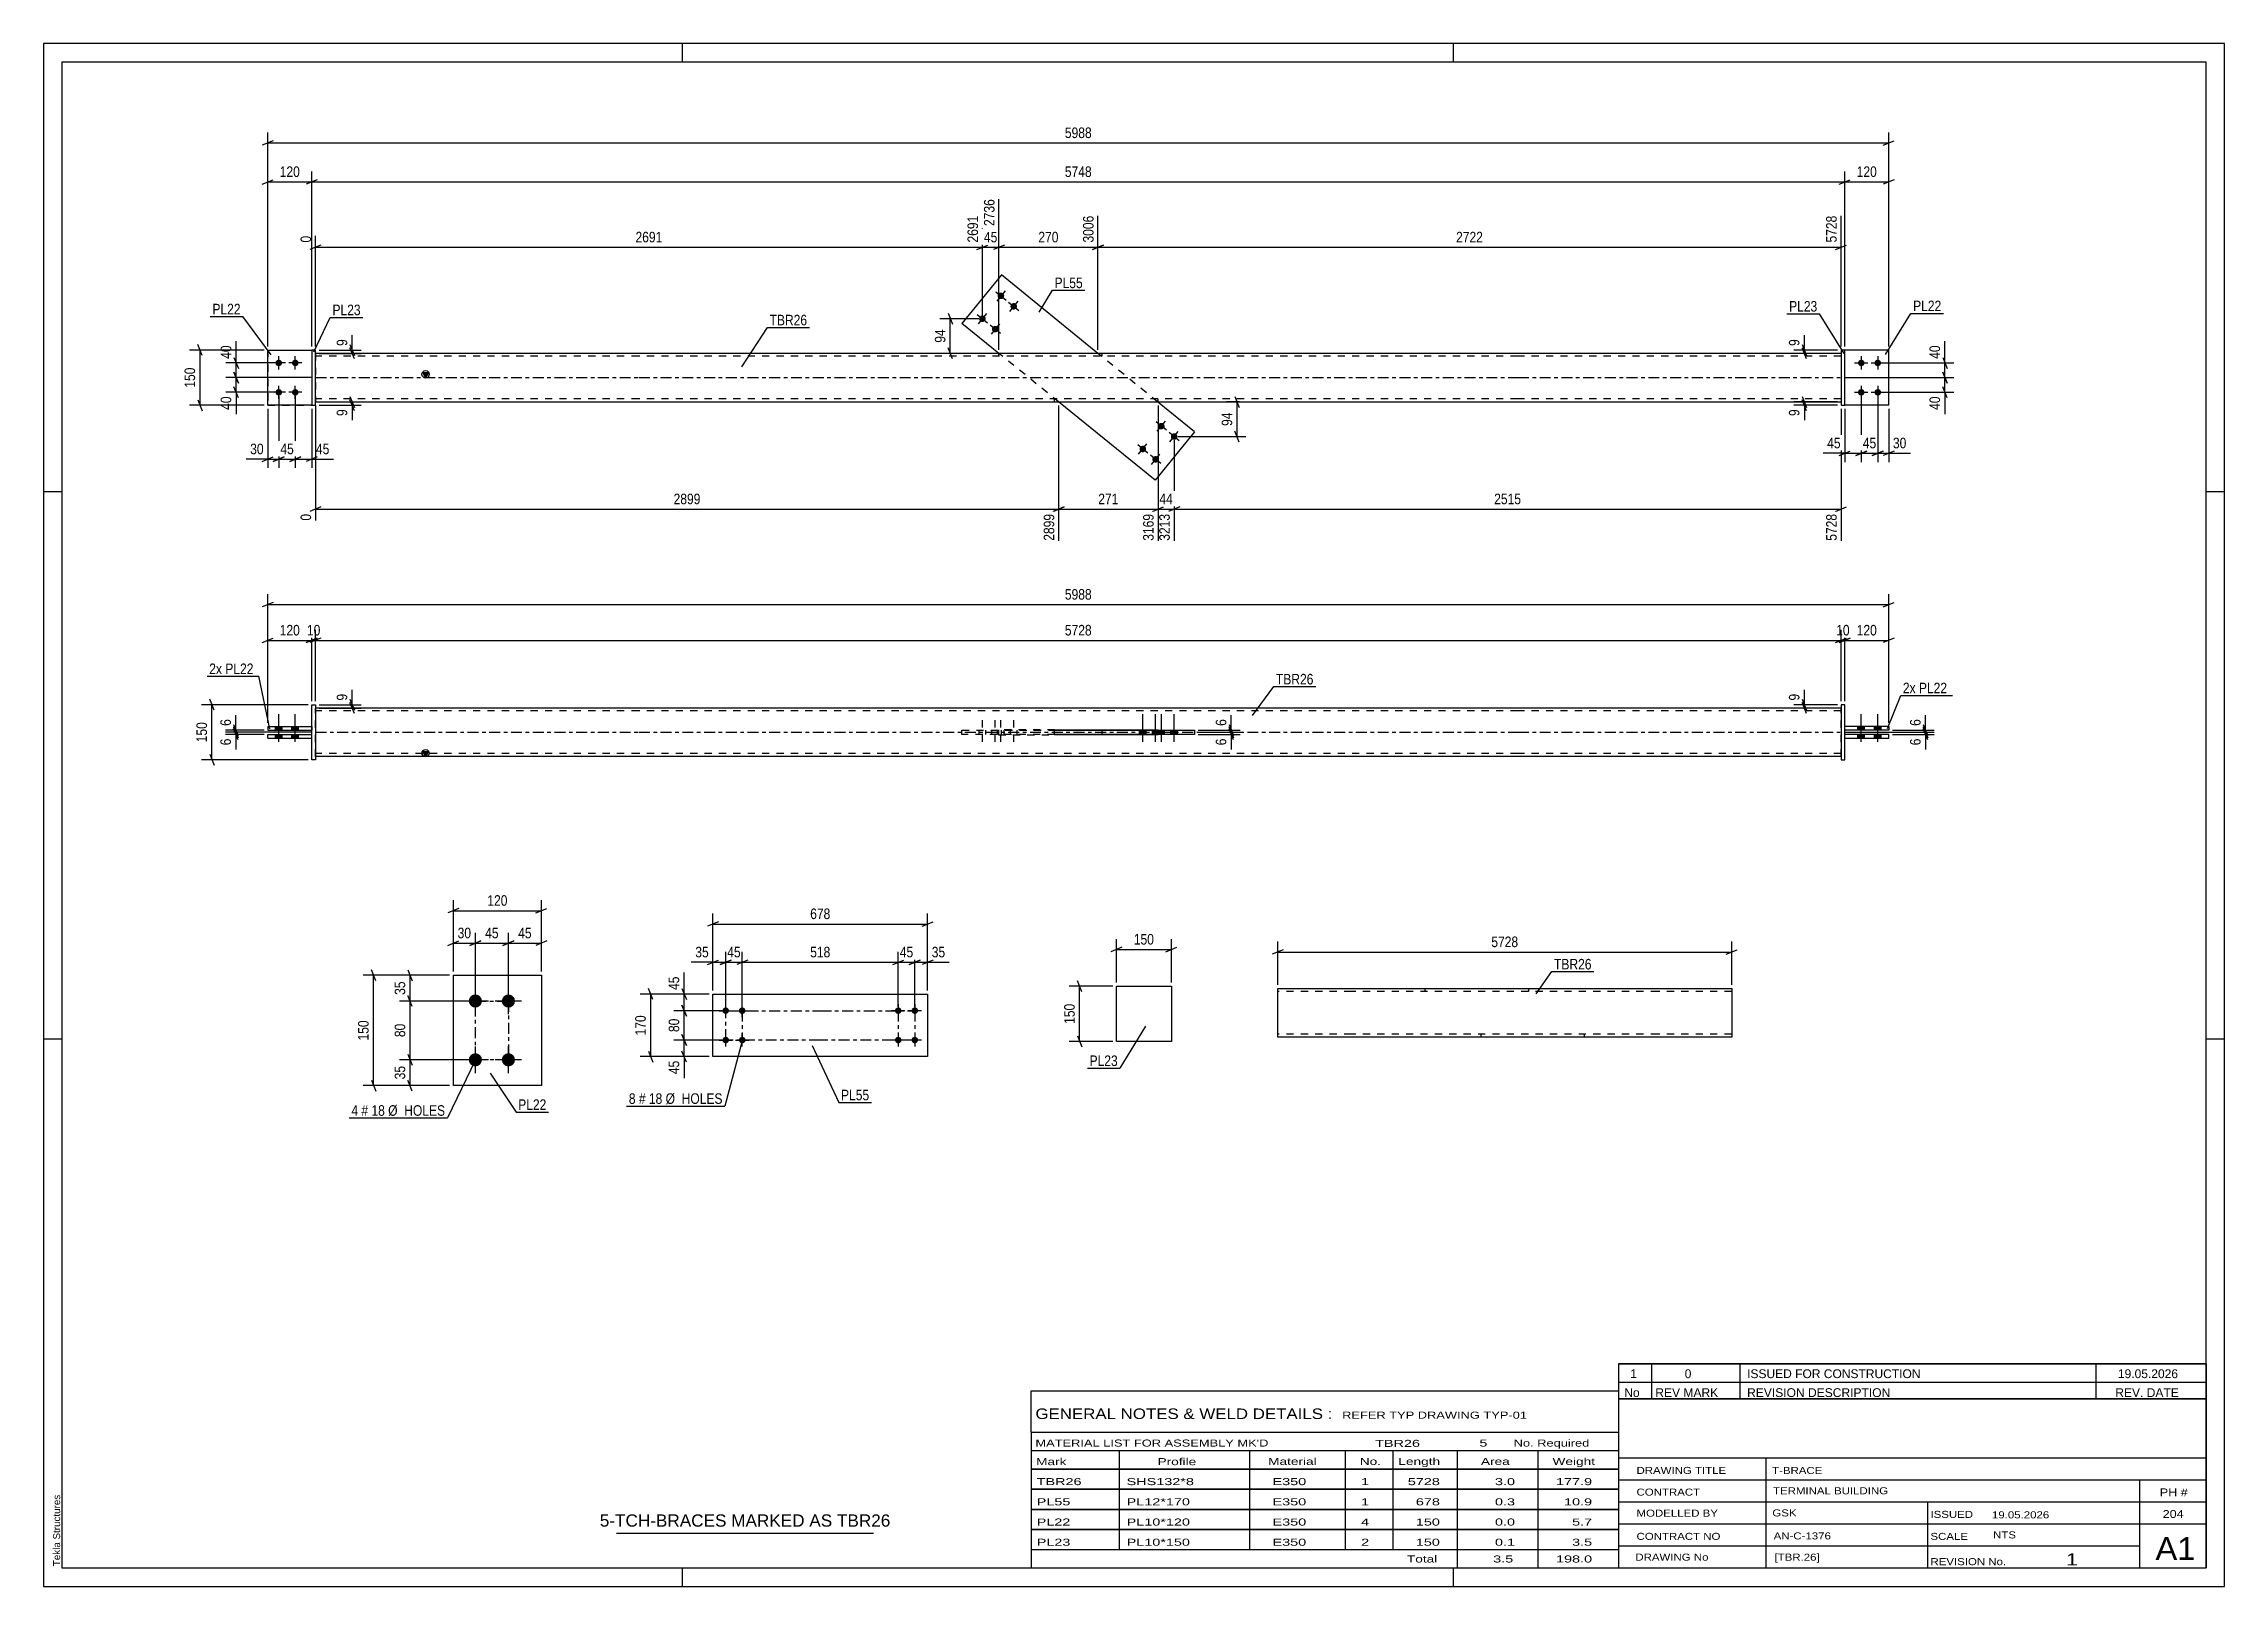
# Model space of a CAD drawing. Header units: millimetres. Extents: x 0 to 594, y 0 to 420.
import ezdxf

# ---------------------------------------------------------------- set-up
doc = ezdxf.new("R2010")
doc.units = ezdxf.units.MM
doc.linetypes.add('DXK_LINE_DOT2', pattern=[3.9198, 1.9599, -1.9599])
doc.linetypes.add('DXK_LINE_DOT3', pattern=[5.9187, 2.979, -0.9799, 0.9799, -0.9799])
doc.styles.add('Arial', font='ARIAL.TTF', dxfattribs={"height": 0.2})
doc.styles.add('Arial Narrow', font='ARIALN.TTF', dxfattribs={"height": 0.2})

# ---------------------------------------------------------------- blocks, each defined once
blk = doc.blocks.new('Unknown-489684978-5813')
at = {"color": 7, "linetype": 'Continuous'}
for p, q in [((429, 51.05), (429, 5)), ((429, 51.05), (589, 51.05)), ((589, 51), (589, 5)), ((429, 35), (589, 35)), ((469.14, 35), (469.14, 5)), ((429, 29), (589, 29)), ((571, 5.05), (571, 29.05)), ((429, 23), (589, 23)), ((513.14, 23), (513.14, 5)), ((429, 17), (589, 17)), ((429, 11), (571, 11)), ((429, 5), (589, 5))]:
    blk.add_line(p, q, dxfattribs=at)
at = {"color": 7, "style": 'Arial Narrow'}
for s, height, width, p in [('DRAWING TITLE', 1.9089, 1.425378, (433.88, 30.61)), ('T-BRACE', 1.909, 1.425378, (470.81, 30.59)), ('CONTRACT', 1.909, 1.425378, (433.88, 24.71)), ('TERMINAL BUILDING', 1.9089, 1.425378, (471.06, 25.07)), ('MODELLED BY', 1.9089, 1.425378, (433.88, 18.98)), ('GSK', 1.909, 1.425378, (470.88, 19.04)), ('ISSUED', 1.909, 1.425378, (513.94, 18.64)), ('19.05.2026', 1.909, 1.425378, (530.69, 18.52)), ('CONTRACT NO', 1.9089, 1.425378, (433.88, 12.66)), ('AN-C-1376', 1.909, 1.425378, (471.23, 12.78)), ('SCALE', 1.909, 1.425378, (513.94, 12.65)), ('A1', 6.204, 1.25, (575.24, 7.2)), ('DRAWING No', 1.909, 1.425378, (433.56, 7)), ('[TBR.26]', 1.909, 1.425378, (471.46, 6.99)), ('REVISION No.', 1.9089, 1.425378, (513.94, 5.77)), ('1', 3.34, 1.5, (550.91, 5.68))]:
    blk.add_text(s, height=height, dxfattribs=dict(at, width=width)).set_placement(p)
at = {"color": 7, "linetype": 'Continuous', "style": 'Arial Narrow'}
for s, height, width, p in [('PH #', 2.1, 1.42538, (576.4, 24.55)), ('204', 2.1, 1.42538, (577.19, 18.65)), ('NTS', 1.909, 1.425378, (531, 13.05))]:
    blk.add_text(s, height=height, dxfattribs=dict(at, width=width)).set_placement(p)
blk = doc.blocks.new('Unknown-489684978-1163')
at = {"color": 5, "linetype": 'Continuous'}
for p, q in [((594, 420), (0, 420)), ((0, 420), (0, 0)), ((174, 415), (174, 420)), ((384, 415), (384, 420)), ((594, 0), (594, 420)), ((589, 415), (5, 415)), ((5, 415), (5, 5)), ((589, 5), (589, 415)), ((5, 298), (0, 298)), ((594, 298), (589, 298)), ((5, 149), (0, 149)), ((594, 149), (589, 149)), ((0, 0), (594, 0)), ((5, 5), (589, 5)), ((174, 0), (174, 5)), ((384, 0), (384, 5))]:
    blk.add_line(p, q, dxfattribs=at)
at = {"color": 174, "linetype": 'Continuous', "style": 'Arial'}
blk.add_text('Tekla Structures', height=1.9102, rotation=90, dxfattribs=at).set_placement((4.5, 5.5))
blk = doc.blocks.new('Unknown-489684978-5814')
at = {"color": 7, "linetype": 'Continuous'}
for p, q in [((429, 60.55), (589, 60.55)), ((589, 60.55), (429, 60.55)), ((429, 60.55), (429, 55.55)), ((438, 60.55), (438, 55.55)), ((462, 60.55), (462, 55.55)), ((559, 60.55), (559, 55.55)), ((589, 60.55), (589, 55.55)), ((429, 55.55), (589, 55.55)), ((429, 55.55), (429, 51.05)), ((429, 55.55), (589, 55.55)), ((438, 55.55), (438, 51.05)), ((462, 55.55), (462, 51.05)), ((559, 55.55), (559, 51.05)), ((589, 55.55), (589, 51.05)), ((589, 51.05), (429, 51.05))]:
    blk.add_line(p, q, dxfattribs=at)
at = {"color": 7, "linetype": 'Continuous', "style": 'Arial Narrow'}
for s, height, width, p in [('No', 2.386, 1.2, (430.54, 51.55)), ('1', 2.39, 1.196471, (432.16, 56.7)), ('REV MARK', 2.386, 1.2, (439, 51.55)), ('0', 2.39, 1.196471, (447, 56.7)), ('REVISION DESCRIPTION', 2.3861, 1.2, (464, 51.55)), ('ISSUED FOR CONSTRUCTION', 2.3861, 1.196471, (464, 56.7)), ('REV. DATE', 2.386, 1.2, (564.28, 51.55)), ('19.05.2026', 2.386, 1.196471, (565, 56.7))]:
    blk.add_text(s, height=height, dxfattribs=dict(at, width=width)).set_placement(p)
blk = doc.blocks.new('Unknown-489684978-5815')
at = {"color": 7, "linetype": 'Continuous'}
for p, q in [((269, 53.25), (429, 53.25)), ((269, 42), (269, 53.25)), ((429, 53.25), (429, 42)), ((269, 42), (429, 42)), ((269, 42), (269, 37)), ((429, 42), (429, 37)), ((269, 37), (429, 37)), ((269, 37), (269, 32)), ((293, 37), (293, 32)), ((328.5, 37), (328.5, 32)), ((354.5, 37), (354.5, 32)), ((367.5, 37), (367.5, 32)), ((385, 37), (385, 32)), ((407, 37), (407, 32)), ((429, 37), (429, 32)), ((269, 32), (429, 32)), ((269, 31.95), (269, 26.55)), ((269, 31.95), (429, 31.95)), ((293, 32), (293, 26.5)), ((328.5, 32), (328.5, 26.5)), ((354.5, 32), (354.5, 26.5)), ((367.5, 32), (367.5, 26.5)), ((385, 32), (385, 26.5)), ((407, 32), (407, 26.5)), ((429, 31.95), (429, 26.55)), ((269, 26.55), (429, 26.55)), ((269, 26.45), (269, 21.05)), ((269, 26.45), (429, 26.45)), ((293, 26.5), (293, 21)), ((328.5, 26.5), (328.5, 21)), ((354.5, 26.5), (354.5, 21)), ((367.5, 26.5), (367.5, 21)), ((385, 26.5), (385, 21)), ((407, 26.5), (407, 21)), ((429, 26.45), (429, 21.05)), ((269, 21.05), (429, 21.05)), ((269, 20.95), (269, 15.55)), ((269, 20.95), (429, 20.95)), ((293, 21), (293, 15.5)), ((328.5, 21), (328.5, 15.5)), ((354.5, 21), (354.5, 15.5)), ((367.5, 21), (367.5, 15.5)), ((385, 21), (385, 15.5)), ((407, 21), (407, 15.5)), ((429, 20.95), (429, 15.55)), ((269, 15.55), (429, 15.55)), ((269, 15.45), (269, 10.05)), ((269, 15.45), (429, 15.45)), ((293, 15.5), (293, 10)), ((328.5, 15.5), (328.5, 10)), ((354.5, 15.5), (354.5, 10)), ((367.5, 15.5), (367.5, 10)), ((385, 15.5), (385, 10)), ((407, 15.5), (407, 10)), ((429, 15.45), (429, 10.05)), ((269, 10.05), (429, 10.05)), ((269, 10), (429, 10)), ((269, 10), (269, 5)), ((385, 10), (385, 5)), ((407, 10), (407, 5)), ((429, 10), (429, 5)), ((269, 5), (429, 5))]:
    blk.add_line(p, q, dxfattribs=at)
at = {"color": 7, "style": 'Arial Narrow'}
for s, height, width, p in [('GENERAL NOTES & WELD DETAILS :', 2.8633, 1.4, (270.15, 45.56)), ('REFER TYP DRAWING TYP-01', 1.9089, 1.6, (353.7, 45.66)), ("MATERIAL LIST FOR ASSEMBLY MK'D", 1.9089, 1.6, (270.15, 38.06)), ('TBR26', 1.909, 1.794707, (362.68, 37.97)), ('5', 1.91, 1.794707, (391.08, 38.06)), ('No. Required', 1.9089, 1.6, (400.41, 38.06)), ('Mark', 1.909, 1.7, (270.34, 33)), ('Profile', 1.909, 1.7, (303.41, 33)), ('Material', 1.909, 1.7, (333.54, 33.06)), ('No.', 1.909, 1.7, (358.5, 33.06)), ('Length', 1.909, 1.7, (369, 33.06)), ('Area', 1.909, 1.7, (391.5, 33.06)), ('Weight', 1.909, 1.7, (411, 33.06))]:
    blk.add_text(s, height=height, dxfattribs=dict(at, width=width)).set_placement(p)
at = {"color": 7, "linetype": 'Continuous', "style": 'Arial Narrow'}
for s, height, width, p in [('TBR26', 1.909, 1.794707, (270.5, 27.56)), ('PL55', 1.909, 1.794707, (270.5, 22.06)), ('SHS132*8', 1.909, 1.794707, (295, 27.56)), ('PL12*170', 1.909, 1.794707, (295, 22.06)), ('E350', 1.909, 1.794707, (334.74, 27.56)), ('E350', 1.909, 1.794707, (334.74, 22.06)), ('1', 1.91, 1.794707, (358.86, 27.56)), ('1', 1.91, 1.794707, (358.86, 22.06)), ('5728', 1.909, 1.794707, (371.58, 27.56)), ('678', 1.909, 1.794707, (373.77, 22.06)), ('3.0', 1.909, 1.794707, (395.32, 27.56)), ('0.3', 1.909, 1.794707, (395.32, 22.06)), ('177.9', 1.909, 1.794707, (411.96, 27.56)), ('10.9', 1.909, 1.794707, (414.14, 22.06)), ('PL22', 1.909, 1.794707, (270.5, 16.56)), ('PL10*120', 1.909, 1.794707, (295, 16.56)), ('E350', 1.909, 1.794707, (334.74, 16.56)), ('4', 1.91, 1.794707, (358.86, 16.56)), ('150', 1.909, 1.794707, (373.77, 16.56)), ('0.0', 1.909, 1.794707, (395.32, 16.56)), ('5.7', 1.909, 1.794707, (416.33, 16.56)), ('PL23', 1.909, 1.794707, (270.5, 11.06)), ('PL10*150', 1.909, 1.794707, (295, 11.06)), ('E350', 1.909, 1.794707, (334.74, 11.06)), ('2', 1.91, 1.794707, (358.86, 11.06)), ('150', 1.909, 1.794707, (373.77, 11.06)), ('0.1', 1.909, 1.794707, (395.32, 11.06)), ('3.5', 1.909, 1.794707, (416.33, 11.06)), ('Total', 1.909, 1.7, (371.33, 6.5)), ('3.5', 1.909, 1.794707, (394.83, 6.5)), ('198.0', 1.909, 1.794707, (411.96, 6.5))]:
    blk.add_text(s, height=height, dxfattribs=dict(at, width=width)).set_placement(p)
blk = doc.blocks.new('Unknown-489684978-5816')
at = {"color": 7, "linetype": 'Continuous'}
blk.add_line((156, 14.5), (226, 14.5), dxfattribs=at)
at = {"color": 7, "style": 'Arial'}
blk.add_text('5-TCH-BRACES MARKED AS TBR26', height=3.3428, dxfattribs=at).set_placement((151.49, 16.25))
blk = doc.blocks.new('Part-489684978-1414 - 1386')
at = {"color": 2, "linetype": 'Continuous'}
for p, q in [((336.16, 151.15), (336.16, 162.75)), ((336.16, 162.75), (356.16, 162.75)), ((356.26, 162.75), (439.7, 162.75)), ((439.8, 162.75), (459.8, 162.75)), ((459.8, 162.75), (459.8, 149.55)), ((336.16, 149.55), (336.16, 151.15)), ((356.16, 149.55), (336.16, 149.55)), ((439.7, 149.55), (356.26, 149.55)), ((459.8, 149.55), (439.8, 149.55))]:
    blk.add_line(p, q, dxfattribs=at)
at = {"color": 7, "linetype": 'DXK_LINE_DOT2'}
for p, q in [((356.16, 161.95), (336.16, 161.95)), ((439.7, 161.95), (356.26, 161.95)), ((376.26, 162.75), (376.26, 161.95)), ((404.42, 162.75), (404.42, 161.95)), ((459.8, 161.95), (439.8, 161.95)), ((336.16, 149.67), (336.16, 151.15)), ((356.16, 150.35), (336.16, 150.35)), ((439.7, 150.35), (356.26, 150.35)), ((391.54, 149.55), (391.54, 150.35)), ((419.7, 149.55), (419.7, 150.35)), ((459.8, 150.35), (439.8, 150.35))]:
    blk.add_line(p, q, dxfattribs=at)
blk = doc.blocks.new('Part-489684978-1906 - 1883')
at = {"color": 2, "linetype": 'Continuous'}
for p, q in [((502.59, 234.13), (490.59, 234.13)), ((490.59, 233.13), (490.59, 234.13)), ((502.59, 233.13), (490.59, 233.13)), ((502.59, 234.13), (502.59, 233.13))]:
    blk.add_line(p, q, dxfattribs=at)
blk = doc.blocks.new('Part-489684978-1901 - 1883')
at = {"color": 2, "linetype": 'Continuous'}
for p, q in [((502.59, 231.93), (490.59, 231.93)), ((490.59, 230.93), (490.59, 231.93)), ((502.59, 230.93), (502.59, 231.93)), ((490.59, 230.93), (502.59, 230.93))]:
    blk.add_line(p, q, dxfattribs=at)
blk = doc.blocks.new('Part-489684978-1907 - 1883')
at = {"color": 2, "linetype": 'Continuous'}
for p, q in [((490.59, 240.03), (489.59, 240.03)), ((489.59, 240.03), (489.59, 225.03)), ((490.59, 225.03), (490.59, 240.03)), ((489.59, 225.03), (490.59, 225.03))]:
    blk.add_line(p, q, dxfattribs=at)
blk = doc.blocks.new('Part-489684978-1896 - 1883')
at = {"linetype": 'Continuous'}
blk.add_hatch(color=2, dxfattribs=at).paths.add_polyline_path([(104.05, 225.93), (103.25, 227.33), (104.85, 227.33)])
at = {"color": 2, "linetype": 'Continuous'}
for p, q in [((162.05, 239.13), (74.05, 239.13)), ((401.49, 239.13), (162.15, 239.13)), ((489.59, 239.13), (401.59, 239.13)), ((275.38, 231.83), (275.38, 233.23)), ((275.38, 233.23), (303.54, 233.23)), ((303.54, 231.83), (275.38, 231.83)), ((288.26, 233.23), (288.26, 233.13)), ((288.26, 231.93), (288.26, 231.83)), ((303.54, 233.23), (303.54, 233.13)), ((303.54, 231.93), (303.54, 231.83)), ((162.05, 225.93), (74.05, 225.93)), ((104.05, 225.93), (103.25, 227.33)), ((103.25, 227.33), (104.85, 227.33)), ((104.85, 227.33), (104.05, 225.93)), ((401.49, 225.93), (162.15, 225.93)), ((489.59, 225.93), (401.59, 225.93))]:
    blk.add_line(p, q, dxfattribs=at)
at = {"color": 7, "linetype": 'DXK_LINE_DOT2'}
for p, q in [((74.05, 225.93), (74.05, 239.13)), ((162.05, 238.33), (74.05, 238.33)), ((401.49, 238.33), (162.15, 238.33)), ((489.59, 238.33), (401.59, 238.33)), ((489.59, 225.93), (489.59, 239.13)), ((260.1, 233.23), (260.1, 231.83)), ((275.38, 233.23), (260.1, 233.23)), ((260.1, 231.83), (275.38, 231.83)), ((288.26, 233.13), (288.26, 231.93)), ((303.54, 233.13), (303.54, 231.93)), ((162.05, 226.73), (74.05, 226.73)), ((401.49, 226.73), (162.15, 226.73)), ((489.59, 226.73), (401.59, 226.73))]:
    blk.add_line(p, q, dxfattribs=at)
at = {"color": 7, "linetype": 'DXK_LINE_DOT3'}
for p, q in [((74.05, 232.53), (162.05, 232.53)), ((162.15, 232.53), (401.49, 232.53)), ((401.59, 232.53), (489.59, 232.53))]:
    blk.add_line(p, q, dxfattribs=at)
at = {"color": 2, "linetype": 'Continuous'}
blk.add_circle((104.05, 226.83), 1, dxfattribs=at)
blk = doc.blocks.new('Part-489684978-1912 - 1883')
at = {"color": 2, "linetype": 'Continuous'}
for p, q in [((61.05, 230.93), (61.05, 231.93)), ((61.05, 231.93), (73.05, 231.93)), ((73.05, 230.93), (73.05, 231.93)), ((61.05, 230.93), (73.05, 230.93))]:
    blk.add_line(p, q, dxfattribs=at)
blk = doc.blocks.new('Part-489684978-1917 - 1883')
at = {"color": 2, "linetype": 'Continuous'}
for p, q in [((61.05, 234.13), (61.05, 233.13)), ((61.05, 234.13), (73.05, 234.13)), ((61.05, 233.13), (73.05, 233.13)), ((73.05, 234.13), (73.05, 233.13))]:
    blk.add_line(p, q, dxfattribs=at)
blk = doc.blocks.new('Part-489684978-1920 - 1883')
at = {"color": 2, "linetype": 'Continuous'}
for p, q in [((73.05, 240.03), (74.05, 240.03)), ((73.05, 225.03), (73.05, 240.03)), ((74.05, 240.03), (74.05, 225.03)), ((74.05, 225.03), (73.05, 225.03))]:
    blk.add_line(p, q, dxfattribs=at)
blk = doc.blocks.new('Part-489684978-1923 - 1883')
at = {"color": 7, "linetype": 'DXK_LINE_DOT2'}
for p, q in [((250.15, 231.93), (250.15, 233.13)), ((250.15, 233.13), (275.38, 233.13)), ((275.38, 231.93), (250.15, 231.93)), ((260.87, 231.93), (260.87, 233.13))]:
    blk.add_line(p, q, dxfattribs=at)
at = {"color": 2, "linetype": 'Continuous'}
for p, q in [((275.38, 233.13), (313.49, 233.13)), ((313.49, 231.93), (275.38, 231.93)), ((302.78, 231.93), (302.78, 233.13)), ((313.49, 233.13), (313.49, 231.93))]:
    blk.add_line(p, q, dxfattribs=at)
blk = doc.blocks.new('Bolt-489684978-1924 - 1883')
at = {"linetype": 'Continuous'}
for points in [[(495.99, 234.13), (494.19, 234.13), (494.19, 233.13), (495.99, 233.13)], [(495.99, 234.13), (494.19, 234.13), (494.19, 233.13), (495.99, 233.13)], [(495.99, 231.93), (494.19, 231.93), (494.19, 230.93), (495.99, 230.93)], [(495.99, 231.93), (494.19, 231.93), (494.19, 230.93), (495.99, 230.93)], [(500.49, 234.13), (498.69, 234.13), (498.69, 233.13), (500.49, 233.13)], [(500.49, 234.13), (498.69, 234.13), (498.69, 233.13), (500.49, 233.13)], [(500.49, 231.93), (498.69, 231.93), (498.69, 230.93), (500.49, 230.93)], [(500.49, 231.93), (498.69, 231.93), (498.69, 230.93), (500.49, 230.93)]]:
    blk.add_hatch(color=1, dxfattribs=at).paths.add_polyline_path(points)
at = {"color": 1, "linetype": 'Continuous'}
for p, q in [((494.19, 233.13), (494.19, 234.13)), ((494.19, 233.13), (494.19, 234.13)), ((494.19, 230.93), (494.19, 231.93)), ((494.19, 230.93), (494.19, 231.93)), ((495.09, 229.93), (495.09, 237.43)), ((495.09, 229.93), (495.09, 237.43)), ((495.99, 233.13), (495.99, 234.13)), ((495.99, 233.13), (495.99, 234.13)), ((495.99, 230.93), (495.99, 231.93)), ((495.99, 230.93), (495.99, 231.93)), ((498.69, 233.13), (498.69, 234.13)), ((498.69, 233.13), (498.69, 234.13)), ((498.69, 230.93), (498.69, 231.93)), ((498.69, 230.93), (498.69, 231.93)), ((499.59, 229.93), (499.59, 237.43)), ((499.59, 229.93), (499.59, 237.43)), ((500.49, 233.13), (500.49, 234.13)), ((500.49, 233.13), (500.49, 234.13)), ((500.49, 230.93), (500.49, 231.93)), ((500.49, 230.93), (500.49, 231.93))]:
    blk.add_line(p, q, dxfattribs=at)
blk = doc.blocks.new('Bolt-489684978-1925 - 1883')
at = {"linetype": 'Continuous'}
for points in [[(63.15, 233.13), (64.95, 233.13), (64.95, 234.13), (63.15, 234.13)], [(63.15, 233.13), (64.95, 233.13), (64.95, 234.13), (63.15, 234.13)], [(63.15, 230.93), (64.95, 230.93), (64.95, 231.93), (63.15, 231.93)], [(63.15, 230.93), (64.95, 230.93), (64.95, 231.93), (63.15, 231.93)], [(67.65, 233.13), (69.45, 233.13), (69.45, 234.13), (67.65, 234.13)], [(67.65, 233.13), (69.45, 233.13), (69.45, 234.13), (67.65, 234.13)], [(67.65, 230.93), (69.45, 230.93), (69.45, 231.93), (67.65, 231.93)], [(67.65, 230.93), (69.45, 230.93), (69.45, 231.93), (67.65, 231.93)]]:
    blk.add_hatch(color=1, dxfattribs=at).paths.add_polyline_path(points)
at = {"color": 1, "linetype": 'Continuous'}
for p, q in [((63.15, 233.13), (63.15, 234.13)), ((63.15, 233.13), (63.15, 234.13)), ((63.15, 230.93), (63.15, 231.93)), ((63.15, 230.93), (63.15, 231.93)), ((64.05, 229.93), (64.05, 237.43)), ((64.05, 229.93), (64.05, 237.43)), ((64.95, 233.13), (64.95, 234.13)), ((64.95, 233.13), (64.95, 234.13)), ((64.95, 230.93), (64.95, 231.93)), ((64.95, 230.93), (64.95, 231.93)), ((67.65, 233.13), (67.65, 234.13)), ((67.65, 233.13), (67.65, 234.13)), ((67.65, 230.93), (67.65, 231.93)), ((67.65, 230.93), (67.65, 231.93)), ((68.55, 229.93), (68.55, 237.43)), ((68.55, 229.93), (68.55, 237.43)), ((69.45, 233.13), (69.45, 234.13)), ((69.45, 233.13), (69.45, 234.13)), ((69.45, 230.93), (69.45, 231.93)), ((69.45, 230.93), (69.45, 231.93))]:
    blk.add_line(p, q, dxfattribs=at)
blk = doc.blocks.new('Bolt-489684978-1926 - 1883')
at = {"color": 1, "linetype": 'DXK_LINE_DOT2'}
for p, q in [((254.81, 231.93), (254.81, 233.13)), ((255.71, 229.93), (255.71, 237.43)), ((256.61, 231.93), (256.61, 233.13)), ((258.3, 231.93), (258.3, 233.13)), ((259.2, 229.93), (259.2, 237.43)), ((259.85, 231.93), (259.85, 233.13)), ((260.1, 231.93), (260.1, 233.13)), ((260.75, 229.93), (260.75, 237.43)), ((261.65, 231.93), (261.65, 233.13)), ((263.34, 231.93), (263.34, 233.13)), ((264.24, 229.93), (264.24, 237.43)), ((265.14, 231.93), (265.14, 233.13))]:
    blk.add_line(p, q, dxfattribs=at)
blk = doc.blocks.new('Bolt-489684978-1927 - 1883')
at = {"linetype": 'Continuous'}
for points in [[(298.5, 231.93), (300.3, 231.93), (300.3, 233.13), (298.5, 233.13)], [(302, 231.93), (303.8, 231.93), (303.8, 233.13), (302, 233.13)], [(303.55, 231.93), (305.35, 231.93), (305.35, 233.13), (303.55, 233.13)], [(307.04, 231.93), (308.84, 231.93), (308.84, 233.13), (307.04, 233.13)]]:
    blk.add_hatch(color=1, dxfattribs=at).paths.add_polyline_path(points)
at = {"color": 1, "linetype": 'Continuous'}
for p, q in [((298.5, 231.93), (298.5, 233.13)), ((299.4, 229.93), (299.4, 237.43)), ((300.3, 231.93), (300.3, 233.13)), ((302, 231.93), (302, 233.13)), ((302.9, 229.93), (302.9, 237.43)), ((303.55, 231.93), (303.55, 233.13)), ((303.8, 231.93), (303.8, 233.13)), ((304.45, 229.93), (304.45, 237.43)), ((305.35, 231.93), (305.35, 233.13)), ((307.04, 231.93), (307.04, 233.13)), ((307.94, 229.93), (307.94, 237.43)), ((308.84, 231.93), (308.84, 233.13))]:
    blk.add_line(p, q, dxfattribs=at)
blk = doc.blocks.new('Part-489684978-3274 - 3273')
at = {"color": 2, "linetype": 'Continuous'}
for p, q in [((182.29, 161.23), (211.49, 161.23)), ((182.29, 144.23), (182.29, 161.23)), ((211.59, 161.23), (240.79, 161.23)), ((240.79, 161.23), (240.79, 144.23)), ((211.49, 144.23), (182.29, 144.23)), ((240.79, 144.23), (211.59, 144.23))]:
    blk.add_line(p, q, dxfattribs=at)
blk = doc.blocks.new('Bolt-489684978-3275 - 3273')
at = {"linetype": 'Continuous'}
for points in [[(232.79, 155.83, -1), (232.79, 157.63, -1)], [(237.29, 155.83, -1), (237.29, 157.63, -1)], [(232.79, 147.83, -1), (232.79, 149.63, -1)], [(237.29, 147.83, -1), (237.29, 149.63, -1)]]:
    blk.add_hatch(color=1, dxfattribs=at).paths.add_polyline_path(points)
at = {"color": 1, "linetype": 'Continuous'}
for p, q in [((234.59, 156.73), (230.99, 156.73)), ((232.79, 158.53), (232.79, 154.93)), ((239.09, 156.73), (235.49, 156.73)), ((237.29, 158.53), (237.29, 154.93)), ((234.59, 148.73), (230.99, 148.73)), ((232.79, 150.53), (232.79, 146.93)), ((239.09, 148.73), (235.49, 148.73)), ((237.29, 150.53), (237.29, 146.93))]:
    blk.add_line(p, q, dxfattribs=at)
blk = doc.blocks.new('Bolt-489684978-3276 - 3273')
at = {"linetype": 'Continuous'}
for points in [[(185.79, 157.63, -1), (185.79, 155.83, -1)], [(190.29, 157.63, -1), (190.29, 155.83, -1)], [(185.79, 149.63, -1), (185.79, 147.83, -1)], [(190.29, 149.63, -1), (190.29, 147.83, -1)]]:
    blk.add_hatch(color=1, dxfattribs=at).paths.add_polyline_path(points)
at = {"color": 1, "linetype": 'Continuous'}
for p, q in [((183.99, 156.73), (187.59, 156.73)), ((185.79, 154.93), (185.79, 158.53)), ((188.49, 156.73), (192.09, 156.73)), ((190.29, 154.93), (190.29, 158.53)), ((183.99, 148.73), (187.59, 148.73)), ((185.79, 146.93), (185.79, 150.53)), ((188.49, 148.73), (192.09, 148.73)), ((190.29, 146.93), (190.29, 150.53))]:
    blk.add_line(p, q, dxfattribs=at)
blk = doc.blocks.new('Bolt-489684978-2128 - 2114')
at = {"linetype": 'Continuous'}
for points in [[(261.31, 352.03, -1), (260.18, 350.63, -1)], [(256.27, 345.81, -1), (255.14, 344.42, -1)], [(264.81, 349.19, -1), (263.67, 347.79, -1)], [(259.77, 342.98, -1), (258.63, 341.58, -1)]]:
    blk.add_hatch(color=1, dxfattribs=at).paths.add_polyline_path(points)
at = {"color": 1, "linetype": 'Continuous'}
for p, q in [((259.35, 352.46), (262.15, 350.19)), ((261.88, 352.73), (259.61, 349.93)), ((254.31, 346.25), (257.1, 343.98)), ((256.84, 346.51), (254.57, 343.72)), ((262.84, 349.63), (265.64, 347.36)), ((265.38, 349.89), (263.11, 347.09)), ((257.8, 343.41), (260.6, 341.15)), ((260.33, 343.68), (258.07, 340.88))]:
    blk.add_line(p, q, dxfattribs=at)
blk = doc.blocks.new('Bolt-489684978-2129 - 2114')
at = {"linetype": 'Continuous'}
for points in [[(64.05, 332.17, -1), (64.05, 333.97, -1)], [(68.55, 332.17, -1), (68.55, 333.97, -1)], [(64.05, 324.17, -1), (64.05, 325.97, -1)], [(68.55, 324.17, -1), (68.55, 325.97, -1)]]:
    blk.add_hatch(color=1, dxfattribs=at).paths.add_polyline_path(points)
at = {"color": 1, "linetype": 'Continuous'}
for p, q in [((65.85, 333.07), (62.25, 333.07)), ((64.05, 331.27), (64.05, 334.87)), ((70.35, 333.07), (66.75, 333.07)), ((68.55, 331.27), (68.55, 334.87)), ((64.05, 323.27), (64.05, 326.87)), ((68.55, 323.27), (68.55, 326.87)), ((65.85, 325.07), (62.25, 325.07)), ((70.35, 325.07), (66.75, 325.07))]:
    blk.add_line(p, q, dxfattribs=at)
blk = doc.blocks.new('Bolt-489684978-2127 - 2114')
at = {"linetype": 'Continuous'}
for points in [[(303.88, 315.17, -1), (305.01, 316.56, -1)], [(298.84, 308.95, -1), (299.97, 310.35, -1)], [(307.37, 312.33, -1), (308.51, 313.73, -1)], [(302.33, 306.12, -1), (303.47, 307.52, -1)]]:
    blk.add_hatch(color=1, dxfattribs=at).paths.add_polyline_path(points)
at = {"color": 1, "linetype": 'Continuous'}
for p, q in [((305.84, 314.73), (303.05, 317)), ((303.31, 314.47), (305.58, 317.26)), ((300.8, 308.52), (298.01, 310.79)), ((298.27, 308.25), (300.54, 311.05)), ((309.34, 311.89), (306.54, 314.16)), ((306.8, 311.63), (309.07, 314.43)), ((304.3, 305.68), (301.5, 307.95)), ((301.76, 305.42), (304.03, 308.21))]:
    blk.add_line(p, q, dxfattribs=at)
blk = doc.blocks.new('Bolt-489684978-2130 - 2114')
at = {"linetype": 'Continuous'}
for points in [[(495.09, 333.97, -1), (495.09, 332.17, -1)], [(499.59, 333.97, -1), (499.59, 332.17, -1)], [(495.09, 325.97, -1), (495.09, 324.17, -1)], [(499.59, 325.97, -1), (499.59, 324.17, -1)]]:
    blk.add_hatch(color=1, dxfattribs=at).paths.add_polyline_path(points)
at = {"color": 1, "linetype": 'Continuous'}
for p, q in [((493.29, 333.07), (496.89, 333.07)), ((495.09, 334.87), (495.09, 331.27)), ((497.79, 333.07), (501.39, 333.07)), ((499.59, 334.87), (499.59, 331.27)), ((495.09, 326.87), (495.09, 323.27)), ((499.59, 326.87), (499.59, 323.27)), ((493.29, 325.07), (496.89, 325.07)), ((497.79, 325.07), (501.39, 325.07))]:
    blk.add_line(p, q, dxfattribs=at)
blk = doc.blocks.new('Part-489684978-2135 - 2114')
at = {"color": 2, "linetype": 'Continuous'}
for p, q in [((260.87, 357.03), (250.15, 343.83)), ((287.18, 335.67), (260.87, 357.03)), ((260.2, 335.67), (250.15, 343.83)), ((302.78, 301.12), (276.47, 322.47)), ((313.49, 314.32), (303.44, 322.47)), ((313.49, 314.32), (302.78, 301.12))]:
    blk.add_line(p, q, dxfattribs=at)
at = {"color": 7, "linetype": 'DXK_LINE_DOT2'}
for p, q in [((276.47, 322.47), (260.2, 335.67)), ((303.44, 322.47), (287.18, 335.67))]:
    blk.add_line(p, q, dxfattribs=at)
blk = doc.blocks.new('Part-489684978-2140 - 2114')
at = {"color": 2, "linetype": 'Continuous'}
for p, q in [((74.05, 336.57), (73.05, 336.57)), ((73.05, 336.57), (73.05, 321.57)), ((74.05, 321.57), (74.05, 336.57)), ((73.05, 321.57), (74.05, 321.57))]:
    blk.add_line(p, q, dxfattribs=at)
blk = doc.blocks.new('Part-489684978-2145 - 2114')
at = {"color": 2, "linetype": 'Continuous'}
for p, q in [((61.05, 321.57), (61.05, 336.57)), ((61.05, 336.57), (73.05, 336.57)), ((73.05, 321.57), (61.05, 321.57))]:
    blk.add_line(p, q, dxfattribs=at)
at = {"color": 7, "linetype": 'DXK_LINE_DOT2'}
blk.add_line((73.05, 336.57), (73.05, 321.57), dxfattribs=at)
blk = doc.blocks.new('Part-489684978-2146 - 2114')
at = {"color": 7, "linetype": 'DXK_LINE_DOT2'}
for p, q in [((61.05, 336.57), (61.05, 321.57)), ((61.05, 336.57), (73.05, 336.57)), ((73.05, 336.57), (73.05, 321.57)), ((61.05, 321.57), (73.05, 321.57))]:
    blk.add_line(p, q, dxfattribs=at)
blk = doc.blocks.new('Part-489684978-2151 - 2114')
at = {"color": 2, "linetype": 'Continuous'}
for p, q in [((490.59, 336.57), (489.59, 336.57)), ((489.59, 336.57), (489.59, 321.57)), ((490.59, 321.57), (490.59, 336.57)), ((489.59, 321.57), (490.59, 321.57))]:
    blk.add_line(p, q, dxfattribs=at)
blk = doc.blocks.new('Part-489684978-2156 - 2114')
at = {"color": 2, "linetype": 'Continuous'}
for p, q in [((502.59, 336.57), (490.59, 336.57)), ((502.59, 321.57), (502.59, 336.57)), ((502.59, 321.57), (490.59, 321.57))]:
    blk.add_line(p, q, dxfattribs=at)
at = {"color": 7, "linetype": 'DXK_LINE_DOT2'}
blk.add_line((490.59, 321.57), (490.59, 336.57), dxfattribs=at)
blk = doc.blocks.new('Part-489684978-2157 - 2114')
at = {"color": 7, "linetype": 'DXK_LINE_DOT2'}
for p, q in [((502.59, 336.57), (490.59, 336.57)), ((490.59, 321.57), (490.59, 336.57)), ((502.59, 321.57), (502.59, 336.57)), ((502.59, 321.57), (490.59, 321.57))]:
    blk.add_line(p, q, dxfattribs=at)
blk = doc.blocks.new('Part-489684978-2162 - 2114')
at = {"linetype": 'Continuous'}
blk.add_hatch(color=2, dxfattribs=at).paths.add_polyline_path([(104.05, 329.07), (103.25, 330.47), (104.85, 330.47)])
at = {"color": 2, "linetype": 'Continuous'}
for p, q in [((162.05, 335.67), (74.05, 335.67)), ((401.49, 335.67), (162.15, 335.67)), ((489.59, 335.67), (401.59, 335.67)), ((104.05, 329.07), (103.25, 330.47)), ((103.25, 330.47), (104.85, 330.47)), ((104.85, 330.47), (104.05, 329.07)), ((74.05, 322.47), (162.05, 322.47)), ((162.15, 322.47), (401.49, 322.47)), ((401.59, 322.47), (489.59, 322.47))]:
    blk.add_line(p, q, dxfattribs=at)
at = {"color": 7, "linetype": 'DXK_LINE_DOT2'}
for p, q in [((74.05, 335.67), (74.05, 322.47)), ((162.05, 334.87), (74.05, 334.87)), ((401.49, 334.87), (162.15, 334.87)), ((260.1, 335.67), (260.1, 334.87)), ((288.26, 335.67), (288.26, 334.87)), ((489.59, 334.87), (401.59, 334.87)), ((489.59, 335.67), (489.59, 322.47)), ((162.05, 323.27), (74.05, 323.27)), ((401.49, 323.27), (162.15, 323.27)), ((275.38, 322.47), (275.38, 323.27)), ((303.54, 322.47), (303.54, 323.27)), ((489.59, 323.27), (401.59, 323.27))]:
    blk.add_line(p, q, dxfattribs=at)
at = {"color": 7, "linetype": 'DXK_LINE_DOT3'}
for p, q in [((74.05, 329.07), (162.05, 329.07)), ((162.15, 329.07), (401.49, 329.07)), ((401.59, 329.07), (489.59, 329.07))]:
    blk.add_line(p, q, dxfattribs=at)
at = {"color": 2, "linetype": 'Continuous'}
blk.add_circle((104.05, 329.97), 1, dxfattribs=at)
blk = doc.blocks.new('Bolt-489684978-1755 - 1749')
at = {"linetype": 'Continuous'}
for points in [[(117.6, 157.55, -1), (117.6, 161.15, -1)], [(126.6, 157.55, -1), (126.6, 161.15, -1)], [(117.6, 141.55, -1), (117.6, 145.15, -1)], [(126.6, 141.55, -1), (126.6, 145.15, -1)]]:
    blk.add_hatch(color=1, dxfattribs=at).paths.add_polyline_path(points)
at = {"color": 1, "linetype": 'Continuous'}
for p, q in [((117.6, 155.75), (117.6, 162.95)), ((126.6, 155.75), (126.6, 162.95)), ((121.2, 159.35), (114, 159.35)), ((130.2, 159.35), (123, 159.35)), ((121.2, 143.35), (114, 143.35)), ((117.6, 139.75), (117.6, 146.95)), ((130.2, 143.35), (123, 143.35)), ((126.6, 139.75), (126.6, 146.95))]:
    blk.add_line(p, q, dxfattribs=at)
blk = doc.blocks.new('Part-489684978-1770 - 1749')
at = {"color": 2, "linetype": 'Continuous'}
for p, q in [((111.6, 136.35), (111.6, 166.35)), ((111.6, 166.35), (135.6, 166.35)), ((135.6, 166.35), (135.6, 136.35)), ((135.6, 136.35), (111.6, 136.35))]:
    blk.add_line(p, q, dxfattribs=at)
blk = doc.blocks.new('Part-489684978-1712 - 1696')
at = {"color": 2, "linetype": 'Continuous'}
for p, q in [((292.2, 163.38), (307.2, 163.38)), ((292.2, 148.38), (292.2, 163.38)), ((307.2, 163.38), (307.2, 148.38)), ((307.2, 148.38), (292.2, 148.38))]:
    blk.add_line(p, q, dxfattribs=at)
blk = doc.blocks.new('Rectangle-489684978-4076 - 3273')
at = {"color": 1, "linetype": 'DXK_LINE_DOT3'}
for p, q in [((185.79, 156.73), (211.49, 156.73)), ((185.79, 148.73), (185.79, 156.73)), ((211.59, 156.73), (237.29, 156.73)), ((237.29, 156.73), (237.29, 148.73)), ((211.49, 148.73), (185.79, 148.73)), ((237.29, 148.73), (211.59, 148.73))]:
    blk.add_line(p, q, dxfattribs=at)
blk = doc.blocks.new('Rectangle-489684978-1870 - 1749')
at = {"color": 1, "linetype": 'DXK_LINE_DOT3'}
blk.add_lwpolyline([(117.6, 159.35), (126.6, 159.35), (126.6, 143.35), (117.6, 143.35), (117.6, 159.35)], close=True, dxfattribs=at)
blk = doc.blocks.new('Line-489684978-4086 - 3273')
at = {"color": 1, "linetype": 'DXK_LINE_DOT3'}
blk.add_line((190.29, 156.73), (190.29, 148.73), dxfattribs=at)
blk = doc.blocks.new('Line-489684978-4093 - 3273')
at = {"color": 1, "linetype": 'DXK_LINE_DOT3'}
blk.add_line((232.79, 156.73), (232.79, 148.73), dxfattribs=at)
blk = doc.blocks.new('StraightDimension-489684978-1420 - 1386')
at = {"color": 7, "linetype": 'Continuous'}
for p, q in [((337.66, 173.29), (334.66, 172.09)), ((336.16, 163.75), (336.16, 175.54)), ((336.16, 172.69), (459.8, 172.69)), ((458.3, 172.09), (461.3, 173.29)), ((459.8, 163.75), (459.8, 175.54))]:
    blk.add_line(p, q, dxfattribs=at)
at = {"color": 0}
blk.add_wipeout([(402.24, 173.44), (402.24, 177.64), (393.73, 177.64), (393.73, 173.44)], dxfattribs=at)
at = {"color": 3, "style": 'Arial Narrow'}
blk.add_text('5728', height=2.863, dxfattribs=at).set_placement((394.33, 174.04))
blk = doc.blocks.new('StraightDimension-489684978-2042 - 1883')
at = {"color": 7, "linetype": 'Continuous'}
for p, q in [((490.59, 232.53), (514.99, 232.53)), ((503.59, 231.93), (514.99, 231.93)), ((511.99, 234.03), (513.19, 231.03)), ((513.19, 230.43), (511.99, 233.43)), ((512.59, 231.93), (512.59, 232.53))]:
    blk.add_line(p, q, dxfattribs=at)
at = {"color": 0}
blk.add_wipeout([(511.84, 231.41), (507.64, 231.41), (507.64, 228.38), (511.84, 228.38)], dxfattribs=at)
at = {"color": 7, "linetype": 'Continuous'}
blk.add_line((512.59, 231.93), (512.59, 227.85), dxfattribs=at)
blk.add_line((512.59, 231.93), (512.59, 227.85), dxfattribs=at)
at = {"color": 3, "style": 'Arial Narrow'}
blk.add_text('6', height=2.86, rotation=90.00021, dxfattribs=at).set_placement((511.24, 228.98))
blk = doc.blocks.new('StraightDimension-489684978-3213 - 1883')
at = {"color": 7, "linetype": 'Continuous'}
for p, q in [((59.55, 256.93), (62.55, 258.13)), ((61.05, 235.13), (61.05, 260.38)), ((61.05, 257.53), (73.05, 257.53)), ((74.55, 258.13), (71.55, 256.93)), ((73.05, 241.03), (73.05, 260.38))]:
    blk.add_line(p, q, dxfattribs=at)
at = {"color": 0}
blk.add_wipeout([(70.4, 258.28), (70.4, 262.48), (63.71, 262.48), (63.71, 258.28)], dxfattribs=at)
at = {"color": 3, "style": 'Arial Narrow'}
blk.add_text('120', height=2.863, dxfattribs=at).set_placement((64.31, 258.88))
blk = doc.blocks.new('StraightDimension-489684978-2069 - 1883')
at = {"color": 7, "linetype": 'Continuous'}
for p, q in [((314.49, 232.53), (325.89, 232.53)), ((314.49, 231.93), (325.89, 231.93)), ((322.89, 234.03), (324.09, 231.03)), ((324.09, 230.43), (322.89, 233.43)), ((323.49, 231.93), (323.49, 232.53))]:
    blk.add_line(p, q, dxfattribs=at)
at = {"color": 0}
blk.add_wipeout([(322.74, 231.41), (318.54, 231.41), (318.54, 228.38), (322.74, 228.38)], dxfattribs=at)
at = {"color": 7, "linetype": 'Continuous'}
blk.add_line((323.49, 231.93), (323.49, 227.85), dxfattribs=at)
blk.add_line((323.49, 231.93), (323.49, 227.85), dxfattribs=at)
at = {"color": 3, "style": 'Arial Narrow'}
blk.add_text('6', height=2.86, rotation=90.00021, dxfattribs=at).set_placement((322.14, 228.98))
blk = doc.blocks.new('StraightDimension-489684978-3212 - 1883')
at = {"color": 7, "linetype": 'Continuous'}
for p, q in [((71.55, 256.93), (74.55, 258.13)), ((75.55, 258.13), (72.55, 256.93)), ((73.05, 241.03), (73.05, 260.38)), ((73.05, 257.53), (74.05, 257.53)), ((74.05, 241.03), (74.05, 260.38))]:
    blk.add_line(p, q, dxfattribs=at)
at = {"color": 0}
blk.add_wipeout([(75.98, 258.28), (75.98, 262.48), (71.13, 262.48), (71.13, 258.28)], dxfattribs=at)
at = {"color": 3, "style": 'Arial Narrow'}
blk.add_text('10', height=2.863, dxfattribs=at).set_placement((71.73, 258.88))
blk = doc.blocks.new('StraightDimension-489684978-1948 - 1883')
at = {"color": 7, "linetype": 'Continuous'}
for p, q in [((75.05, 240.03), (86.45, 240.03)), ((75.05, 239.13), (86.45, 239.13)), ((83.45, 241.53), (84.65, 238.53)), ((84.65, 237.63), (83.45, 240.63)), ((84.05, 239.13), (84.05, 240.03))]:
    blk.add_line(p, q, dxfattribs=at)
at = {"color": 0}
blk.add_wipeout([(83.3, 243.58), (79.1, 243.58), (79.1, 240.56), (83.3, 240.56)], dxfattribs=at)
at = {"color": 7, "linetype": 'Continuous'}
blk.add_line((84.05, 240.03), (84.05, 244.11), dxfattribs=at)
blk.add_line((84.05, 240.03), (84.05, 244.11), dxfattribs=at)
at = {"color": 3, "style": 'Arial Narrow'}
blk.add_text('9', height=2.86, rotation=90.00021, dxfattribs=at).set_placement((82.7, 241.16))
blk = doc.blocks.new('StraightDimension-489684978-2015 - 1883')
at = {"color": 7, "linetype": 'Continuous'}
for p, q in [((73.05, 232.53), (49.51, 232.53)), ((60.05, 231.93), (49.51, 231.93)), ((51.76, 234.03), (52.96, 231.03)), ((52.96, 230.43), (51.76, 233.43)), ((52.36, 231.93), (52.36, 232.53))]:
    blk.add_line(p, q, dxfattribs=at)
at = {"color": 0}
blk.add_wipeout([(51.61, 231.41), (47.41, 231.41), (47.41, 228.38), (51.61, 228.38)], dxfattribs=at)
at = {"color": 7, "linetype": 'Continuous'}
blk.add_line((52.36, 231.93), (52.36, 227.85), dxfattribs=at)
blk.add_line((52.36, 231.93), (52.36, 227.85), dxfattribs=at)
at = {"color": 3, "style": 'Arial Narrow'}
blk.add_text('6', height=2.86, rotation=90.00021, dxfattribs=at).set_placement((51.01, 228.98))
blk = doc.blocks.new('StraightDimension-489684978-1937 - 1883')
at = {"color": 7, "linetype": 'Continuous'}
for p, q in [((62.55, 267.89), (59.55, 266.69)), ((61.05, 235.13), (61.05, 270.14)), ((501.09, 266.69), (504.09, 267.89)), ((502.59, 235.13), (502.59, 270.14)), ((61.05, 267.29), (502.59, 267.29))]:
    blk.add_line(p, q, dxfattribs=at)
at = {"color": 0}
blk.add_wipeout([(286.08, 268.04), (286.08, 272.24), (277.57, 272.24), (277.57, 268.04)], dxfattribs=at)
at = {"color": 3, "style": 'Arial Narrow'}
blk.add_text('5988', height=2.863, dxfattribs=at).set_placement((278.17, 268.64))
blk = doc.blocks.new('StraightDimension-489684978-2006 - 1883')
at = {"color": 7, "linetype": 'Continuous'}
for p, q in [((488.59, 240.03), (476.74, 240.03)), ((488.59, 239.13), (476.74, 239.13)), ((478.99, 241.53), (480.19, 238.53)), ((480.19, 237.63), (478.99, 240.63)), ((479.59, 239.13), (479.59, 240.03))]:
    blk.add_line(p, q, dxfattribs=at)
at = {"color": 0}
blk.add_wipeout([(478.84, 243.58), (474.64, 243.58), (474.64, 240.56), (478.84, 240.56)], dxfattribs=at)
at = {"color": 7, "linetype": 'Continuous'}
blk.add_line((479.59, 240.03), (479.59, 244.11), dxfattribs=at)
blk.add_line((479.59, 240.03), (479.59, 244.11), dxfattribs=at)
at = {"color": 3, "style": 'Arial Narrow'}
blk.add_text('9', height=2.86, rotation=90.00021, dxfattribs=at).set_placement((478.24, 241.16))
blk = doc.blocks.new('StraightDimension-489684978-2028 - 1883')
at = {"color": 7, "linetype": 'Continuous'}
for p, q in [((60.05, 233.13), (49.51, 233.13)), ((73.05, 232.53), (49.51, 232.53)), ((51.76, 234.63), (52.96, 231.63)), ((52.96, 231.03), (51.76, 234.03)), ((52.36, 232.53), (52.36, 233.13))]:
    blk.add_line(p, q, dxfattribs=at)
at = {"color": 0}
blk.add_wipeout([(51.61, 236.68), (47.41, 236.68), (47.41, 233.66), (51.61, 233.66)], dxfattribs=at)
at = {"color": 7, "linetype": 'Continuous'}
blk.add_line((52.36, 233.13), (52.36, 237.21), dxfattribs=at)
blk.add_line((52.36, 233.13), (52.36, 237.21), dxfattribs=at)
at = {"color": 3, "style": 'Arial Narrow'}
blk.add_text('6', height=2.86, rotation=90.00021, dxfattribs=at).set_placement((51.01, 234.26))
blk = doc.blocks.new('StraightDimension-489684978-2055 - 1883')
at = {"color": 7, "linetype": 'Continuous'}
for p, q in [((490.59, 232.53), (514.99, 232.53)), ((503.59, 233.13), (514.99, 233.13)), ((511.99, 234.63), (513.19, 231.63)), ((513.19, 231.03), (511.99, 234.03)), ((512.59, 232.53), (512.59, 233.13))]:
    blk.add_line(p, q, dxfattribs=at)
at = {"color": 0}
blk.add_wipeout([(511.84, 236.68), (507.64, 236.68), (507.64, 233.66), (511.84, 233.66)], dxfattribs=at)
at = {"color": 7, "linetype": 'Continuous'}
blk.add_line((512.59, 233.13), (512.59, 237.21), dxfattribs=at)
blk.add_line((512.59, 233.13), (512.59, 237.21), dxfattribs=at)
at = {"color": 3, "style": 'Arial Narrow'}
blk.add_text('6', height=2.86, rotation=90.00021, dxfattribs=at).set_placement((511.24, 234.26))
blk = doc.blocks.new('StraightDimension-489684978-2073 - 1883')
at = {"color": 7, "linetype": 'Continuous'}
for p, q in [((314.49, 233.13), (325.89, 233.13)), ((314.49, 232.53), (325.89, 232.53)), ((322.89, 234.63), (324.09, 231.63)), ((324.09, 231.03), (322.89, 234.03)), ((323.49, 232.53), (323.49, 233.13))]:
    blk.add_line(p, q, dxfattribs=at)
at = {"color": 0}
blk.add_wipeout([(322.74, 236.68), (318.54, 236.68), (318.54, 233.66), (322.74, 233.66)], dxfattribs=at)
at = {"color": 7, "linetype": 'Continuous'}
blk.add_line((323.49, 233.13), (323.49, 237.21), dxfattribs=at)
blk.add_line((323.49, 233.13), (323.49, 237.21), dxfattribs=at)
at = {"color": 3, "style": 'Arial Narrow'}
blk.add_text('6', height=2.86, rotation=90.00021, dxfattribs=at).set_placement((322.14, 234.26))
blk = doc.blocks.new('StraightDimension-489684978-3209 - 1883')
at = {"color": 7, "linetype": 'Continuous'}
for p, q in [((489.09, 256.93), (492.09, 258.13)), ((490.59, 241.03), (490.59, 260.38)), ((490.59, 257.53), (502.59, 257.53)), ((504.09, 258.13), (501.09, 256.93)), ((502.59, 235.13), (502.59, 260.38))]:
    blk.add_line(p, q, dxfattribs=at)
at = {"color": 0}
blk.add_wipeout([(499.93, 258.28), (499.93, 262.48), (493.25, 262.48), (493.25, 258.28)], dxfattribs=at)
at = {"color": 3, "style": 'Arial Narrow'}
blk.add_text('120', height=2.863, dxfattribs=at).set_placement((493.85, 258.88))
blk = doc.blocks.new('StraightDimension-489684978-3210 - 1883')
at = {"color": 7, "linetype": 'Continuous'}
for p, q in [((488.09, 256.93), (491.09, 258.13)), ((492.09, 258.13), (489.09, 256.93)), ((489.59, 241.03), (489.59, 260.38)), ((489.59, 257.53), (490.59, 257.53)), ((490.59, 241.03), (490.59, 260.38))]:
    blk.add_line(p, q, dxfattribs=at)
at = {"color": 0}
blk.add_wipeout([(492.52, 258.28), (492.52, 262.48), (487.66, 262.48), (487.66, 258.28)], dxfattribs=at)
at = {"color": 3, "style": 'Arial Narrow'}
blk.add_text('10', height=2.863, dxfattribs=at).set_placement((488.26, 258.88))
blk = doc.blocks.new('StraightDimension-489684978-3211 - 1883')
at = {"color": 7, "linetype": 'Continuous'}
for p, q in [((75.55, 258.13), (72.55, 256.93)), ((74.05, 241.03), (74.05, 260.38)), ((74.05, 257.53), (489.59, 257.53)), ((488.09, 256.93), (491.09, 258.13)), ((489.59, 241.03), (489.59, 260.38))]:
    blk.add_line(p, q, dxfattribs=at)
at = {"color": 0}
blk.add_wipeout([(286.08, 258.28), (286.08, 262.48), (277.57, 262.48), (277.57, 258.28)], dxfattribs=at)
at = {"color": 3, "style": 'Arial Narrow'}
blk.add_text('5728', height=2.863, dxfattribs=at).set_placement((278.17, 258.88))
blk = doc.blocks.new('StraightDimension-489684978-5146 - 1883')
at = {"color": 7, "linetype": 'Continuous'}
for p, q in [((72.05, 240.03), (42.99, 240.03)), ((46.44, 238.53), (45.24, 241.53)), ((45.84, 225.03), (45.84, 240.03)), ((45.24, 226.53), (46.44, 223.53)), ((72.05, 225.03), (42.99, 225.03))]:
    blk.add_line(p, q, dxfattribs=at)
at = {"color": 0}
blk.add_wipeout([(45.09, 235.87), (40.89, 235.87), (40.89, 229.19), (45.09, 229.19)], dxfattribs=at)
at = {"color": 3, "style": 'Arial Narrow'}
blk.add_text('150', height=2.863, rotation=90.00021, dxfattribs=at).set_placement((44.49, 229.79))
blk = doc.blocks.new('StraightDimension-489684978-4152 - 3273')
at = {"color": 7, "linetype": 'Continuous'}
for p, q in [((183.79, 180.92), (180.79, 179.72)), ((182.29, 162.23), (182.29, 183.17)), ((182.29, 180.32), (240.79, 180.32)), ((239.29, 179.72), (242.29, 180.92)), ((240.79, 162.23), (240.79, 183.17))]:
    blk.add_line(p, q, dxfattribs=at)
at = {"color": 0}
blk.add_wipeout([(214.88, 181.07), (214.88, 185.27), (208.2, 185.27), (208.2, 181.07)], dxfattribs=at)
at = {"color": 3, "style": 'Arial Narrow'}
blk.add_text('678', height=2.863, dxfattribs=at).set_placement((208.8, 181.67))
blk = doc.blocks.new('StraightDimension-489684978-4104 - 3273')
at = {"color": 7, "linetype": 'Continuous'}
for p, q in [((185.79, 157.73), (185.79, 172.75)), ((190.29, 157.73), (190.29, 172.75)), ((184.29, 169.3), (187.29, 170.5)), ((185.79, 169.9), (190.29, 169.9)), ((191.79, 170.5), (188.79, 169.3))]:
    blk.add_line(p, q, dxfattribs=at)
at = {"color": 0}
blk.add_wipeout([(190.47, 170.65), (190.47, 174.85), (185.61, 174.85), (185.61, 170.65)], dxfattribs=at)
at = {"color": 3, "style": 'Arial Narrow'}
blk.add_text('45', height=2.863, dxfattribs=at).set_placement((186.21, 171.25))
blk = doc.blocks.new('StraightDimension-489684978-4165 - 3273')
at = {"color": 7, "linetype": 'Continuous'}
for p, q in [((184.79, 156.73), (171.62, 156.73)), ((173.87, 158.23), (175.07, 155.23)), ((174.47, 148.73), (174.47, 156.73)), ((184.79, 148.73), (171.62, 148.73)), ((175.07, 147.23), (173.87, 150.23))]:
    blk.add_line(p, q, dxfattribs=at)
at = {"color": 0}
blk.add_wipeout([(173.72, 155.16), (169.52, 155.16), (169.52, 150.31), (173.72, 150.31)], dxfattribs=at)
at = {"color": 3, "style": 'Arial Narrow'}
blk.add_text('80', height=2.863, rotation=90.00021, dxfattribs=at).set_placement((173.12, 150.91))
blk = doc.blocks.new('StraightDimension-489684978-4101 - 3273')
at = {"color": 7, "linetype": 'Continuous'}
for p, q in [((237.29, 157.73), (237.29, 172.75)), ((240.79, 162.23), (240.79, 172.75)), ((235.79, 169.3), (238.79, 170.5)), ((237.29, 169.9), (240.79, 169.9)), ((242.29, 170.5), (239.29, 169.3))]:
    blk.add_line(p, q, dxfattribs=at)
at = {"color": 0}
blk.add_wipeout([(246.17, 170.65), (246.17, 174.85), (241.31, 174.85), (241.31, 170.65)], dxfattribs=at)
at = {"color": 7, "linetype": 'Continuous'}
blk.add_line((240.79, 169.9), (246.7, 169.9), dxfattribs=at)
blk.add_line((240.79, 169.9), (246.7, 169.9), dxfattribs=at)
at = {"color": 3, "style": 'Arial Narrow'}
blk.add_text('35', height=2.863, dxfattribs=at).set_placement((241.91, 171.25))
blk = doc.blocks.new('StraightDimension-489684978-4166 - 3273')
at = {"color": 7, "linetype": 'Continuous'}
for p, q in [((184.79, 148.73), (171.62, 148.73)), ((173.87, 150.23), (175.07, 147.23)), ((174.47, 144.23), (174.47, 148.73)), ((181.29, 144.23), (171.62, 144.23)), ((175.07, 142.73), (173.87, 145.73))]:
    blk.add_line(p, q, dxfattribs=at)
at = {"color": 0}
blk.add_wipeout([(173.72, 143.71), (169.52, 143.71), (169.52, 138.85), (173.72, 138.85)], dxfattribs=at)
at = {"color": 7, "linetype": 'Continuous'}
blk.add_line((174.47, 144.23), (174.47, 138.33), dxfattribs=at)
blk.add_line((174.47, 144.23), (174.47, 138.33), dxfattribs=at)
at = {"color": 3, "style": 'Arial Narrow'}
blk.add_text('45', height=2.863, rotation=90.00021, dxfattribs=at).set_placement((173.12, 139.45))
blk = doc.blocks.new('StraightDimension-489684978-4102 - 3273')
at = {"color": 7, "linetype": 'Continuous'}
for p, q in [((232.79, 157.73), (232.79, 172.75)), ((237.29, 157.73), (237.29, 172.75)), ((231.29, 169.3), (234.29, 170.5)), ((232.79, 169.9), (237.29, 169.9)), ((238.79, 170.5), (235.79, 169.3))]:
    blk.add_line(p, q, dxfattribs=at)
at = {"color": 0}
blk.add_wipeout([(237.47, 170.65), (237.47, 174.85), (232.61, 174.85), (232.61, 170.65)], dxfattribs=at)
at = {"color": 3, "style": 'Arial Narrow'}
blk.add_text('45', height=2.863, dxfattribs=at).set_placement((233.21, 171.25))
blk = doc.blocks.new('StraightDimension-489684978-4103 - 3273')
at = {"color": 7, "linetype": 'Continuous'}
for p, q in [((190.29, 157.73), (190.29, 172.75)), ((232.79, 157.73), (232.79, 172.75)), ((191.79, 170.5), (188.79, 169.3)), ((190.29, 169.9), (232.79, 169.9)), ((231.29, 169.3), (234.29, 170.5))]:
    blk.add_line(p, q, dxfattribs=at)
at = {"color": 0}
blk.add_wipeout([(214.88, 170.65), (214.88, 174.85), (208.2, 174.85), (208.2, 170.65)], dxfattribs=at)
at = {"color": 3, "style": 'Arial Narrow'}
blk.add_text('518', height=2.863, dxfattribs=at).set_placement((208.8, 171.25))
blk = doc.blocks.new('StraightDimension-489684978-4105 - 3273')
at = {"color": 7, "linetype": 'Continuous'}
for p, q in [((182.29, 162.23), (182.29, 172.75)), ((185.79, 157.73), (185.79, 172.75)), ((180.79, 169.3), (183.79, 170.5)), ((182.29, 169.9), (185.79, 169.9)), ((187.29, 170.5), (184.29, 169.3))]:
    blk.add_line(p, q, dxfattribs=at)
at = {"color": 0}
blk.add_wipeout([(181.76, 170.65), (181.76, 174.85), (176.91, 174.85), (176.91, 170.65)], dxfattribs=at)
at = {"color": 7, "linetype": 'Continuous'}
blk.add_line((182.29, 169.9), (176.38, 169.9), dxfattribs=at)
blk.add_line((182.29, 169.9), (176.38, 169.9), dxfattribs=at)
at = {"color": 3, "style": 'Arial Narrow'}
blk.add_text('35', height=2.863, dxfattribs=at).set_placement((177.51, 171.25))
blk = doc.blocks.new('StraightDimension-489684978-4164 - 3273')
at = {"color": 7, "linetype": 'Continuous'}
for p, q in [((181.29, 161.23), (171.62, 161.23)), ((173.87, 162.73), (175.07, 159.73)), ((174.47, 156.73), (174.47, 161.23)), ((184.79, 156.73), (171.62, 156.73)), ((175.07, 155.23), (173.87, 158.23))]:
    blk.add_line(p, q, dxfattribs=at)
at = {"color": 0}
blk.add_wipeout([(173.72, 166.62), (169.52, 166.62), (169.52, 161.76), (173.72, 161.76)], dxfattribs=at)
at = {"color": 7, "linetype": 'Continuous'}
blk.add_line((174.47, 161.23), (174.47, 167.14), dxfattribs=at)
blk.add_line((174.47, 161.23), (174.47, 167.14), dxfattribs=at)
at = {"color": 3, "style": 'Arial Narrow'}
blk.add_text('45', height=2.863, rotation=90.00021, dxfattribs=at).set_placement((173.12, 162.36))
blk = doc.blocks.new('StraightDimension-489684978-4187 - 3273')
at = {"color": 7, "linetype": 'Continuous'}
for p, q in [((181.29, 161.23), (162.5, 161.23)), ((165.95, 159.73), (164.75, 162.73)), ((165.35, 144.23), (165.35, 161.23)), ((181.29, 144.23), (162.5, 144.23)), ((164.75, 145.73), (165.95, 142.73))]:
    blk.add_line(p, q, dxfattribs=at)
at = {"color": 0}
blk.add_wipeout([(164.6, 156.08), (160.4, 156.08), (160.4, 149.39), (164.6, 149.39)], dxfattribs=at)
at = {"color": 3, "style": 'Arial Narrow'}
blk.add_text('170', height=2.863, rotation=90.00021, dxfattribs=at).set_placement((164, 149.99))
blk = doc.blocks.new('StraightDimension-489684978-2327 - 2114')
at = {"color": 7, "linetype": 'Continuous'}
for p, q in [((500.59, 333.07), (520.29, 333.07)), ((517.29, 334.57), (518.49, 331.57)), ((517.89, 329.07), (517.89, 333.07)), ((490.59, 329.07), (520.29, 329.07)), ((518.49, 327.57), (517.29, 330.57))]:
    blk.add_line(p, q, dxfattribs=at)
at = {"color": 0}
blk.add_wipeout([(517.14, 338.45), (512.94, 338.45), (512.94, 333.6), (517.14, 333.6)], dxfattribs=at)
at = {"color": 7, "linetype": 'Continuous'}
blk.add_line((517.89, 333.07), (517.89, 338.98), dxfattribs=at)
blk.add_line((517.89, 333.07), (517.89, 338.98), dxfattribs=at)
at = {"color": 3, "style": 'Arial Narrow'}
blk.add_text('40', height=2.863, rotation=90.00021, dxfattribs=at).set_placement((516.54, 334.2))
blk = doc.blocks.new('StraightDimension-489684978-2314 - 2114')
at = {"color": 7, "linetype": 'Continuous'}
for p, q in [((490.59, 329.07), (520.29, 329.07)), ((517.29, 330.57), (518.49, 327.57)), ((517.89, 325.07), (517.89, 329.07)), ((500.59, 325.07), (520.29, 325.07)), ((518.49, 323.57), (517.29, 326.57))]:
    blk.add_line(p, q, dxfattribs=at)
at = {"color": 0}
blk.add_wipeout([(517.14, 324.55), (512.94, 324.55), (512.94, 319.69), (517.14, 319.69)], dxfattribs=at)
at = {"color": 7, "linetype": 'Continuous'}
blk.add_line((517.89, 325.07), (517.89, 319.17), dxfattribs=at)
blk.add_line((517.89, 325.07), (517.89, 319.17), dxfattribs=at)
at = {"color": 3, "style": 'Arial Narrow'}
blk.add_text('40', height=2.863, rotation=90.00021, dxfattribs=at).set_placement((516.54, 320.29))
blk = doc.blocks.new('StraightDimension-489684978-2193 - 2114')
at = {"color": 7, "linetype": 'Continuous'}
for p, q in [((73.05, 329.07), (49.6, 329.07)), ((51.85, 330.57), (53.05, 327.57)), ((52.45, 325.07), (52.45, 329.07)), ((63.05, 325.07), (49.6, 325.07)), ((53.05, 323.57), (51.85, 326.57))]:
    blk.add_line(p, q, dxfattribs=at)
at = {"color": 0}
blk.add_wipeout([(51.7, 324.55), (47.5, 324.55), (47.5, 319.69), (51.7, 319.69)], dxfattribs=at)
at = {"color": 7, "linetype": 'Continuous'}
blk.add_line((52.45, 325.07), (52.45, 319.17), dxfattribs=at)
blk.add_line((52.45, 325.07), (52.45, 319.17), dxfattribs=at)
at = {"color": 3, "style": 'Arial Narrow'}
blk.add_text('40', height=2.863, rotation=90.00021, dxfattribs=at).set_placement((51.1, 320.29))
blk = doc.blocks.new('StraightDimension-489684978-2567 - 2114')
at = {"color": 7, "linetype": 'Continuous'}
for p, q in [((75.05, 336.57), (86.45, 336.57)), ((75.05, 335.67), (86.45, 335.67)), ((83.45, 338.07), (84.65, 335.07)), ((84.65, 334.17), (83.45, 337.17)), ((84.05, 335.67), (84.05, 336.57))]:
    blk.add_line(p, q, dxfattribs=at)
at = {"color": 0}
blk.add_wipeout([(83.3, 340.13), (79.1, 340.13), (79.1, 337.1), (83.3, 337.1)], dxfattribs=at)
at = {"color": 7, "linetype": 'Continuous'}
blk.add_line((84.05, 336.57), (84.05, 340.65), dxfattribs=at)
blk.add_line((84.05, 336.57), (84.05, 340.65), dxfattribs=at)
at = {"color": 3, "style": 'Arial Narrow'}
blk.add_text('9', height=2.86, rotation=90.00021, dxfattribs=at).set_placement((82.7, 337.7))
blk = doc.blocks.new('StraightDimension-489684978-2535 - 2114')
at = {"color": 7, "linetype": 'Continuous'}
for p, q in [((489.09, 381.76), (492.09, 382.96)), ((490.59, 337.57), (490.59, 385.21)), ((490.59, 382.36), (502.59, 382.36)), ((504.09, 382.96), (501.09, 381.76)), ((502.59, 337.57), (502.59, 385.21))]:
    blk.add_line(p, q, dxfattribs=at)
at = {"color": 0}
blk.add_wipeout([(499.93, 383.11), (499.93, 387.31), (493.25, 387.31), (493.25, 383.11)], dxfattribs=at)
at = {"color": 3, "style": 'Arial Narrow'}
blk.add_text('120', height=2.863, dxfattribs=at).set_placement((493.85, 383.71))
blk = doc.blocks.new('StraightDimension-489684978-2468 - 2114')
at = {"color": 7, "linetype": 'Continuous'}
for p, q in [((62.55, 393.55), (59.55, 392.35)), ((61.05, 337.57), (61.05, 395.8)), ((61.05, 392.95), (502.59, 392.95)), ((501.09, 392.35), (504.09, 393.55)), ((502.59, 337.57), (502.59, 395.8))]:
    blk.add_line(p, q, dxfattribs=at)
at = {"color": 0}
blk.add_wipeout([(286.08, 393.7), (286.08, 397.9), (277.57, 397.9), (277.57, 393.7)], dxfattribs=at)
at = {"color": 3, "style": 'Arial Narrow'}
blk.add_text('5988', height=2.863, dxfattribs=at).set_placement((278.17, 394.3))
blk = doc.blocks.new('StraightDimension-489684978-2404 - 2114')
at = {"color": 7, "linetype": 'Continuous'}
for p, q in [((254.71, 345.12), (244.12, 345.12)), ((246.37, 346.62), (247.57, 343.62)), ((246.97, 335.67), (246.97, 345.12)), ((260.97, 335.67), (244.12, 335.67)), ((247.57, 334.17), (246.37, 337.17))]:
    blk.add_line(p, q, dxfattribs=at)
at = {"color": 0}
blk.add_wipeout([(246.22, 342.82), (242.02, 342.82), (242.02, 337.97), (246.22, 337.97)], dxfattribs=at)
at = {"color": 3, "style": 'Arial Narrow'}
blk.add_text('94', height=2.863, rotation=90.00021, dxfattribs=at).set_placement((245.62, 338.57))
blk = doc.blocks.new('StraightDimension-489684978-2421 - 2114')
at = {"color": 7, "linetype": 'Continuous'}
for p, q in [((287.18, 336.67), (287.18, 373.16)), ((489.59, 337.57), (489.59, 373.16)), ((288.68, 365.15), (285.68, 363.95)), ((287.18, 364.55), (489.59, 364.55)), ((488.09, 363.95), (491.09, 365.15))]:
    blk.add_line(p, q, dxfattribs=at)
at = {"color": 0}
blk.add_wipeout([(392.64, 365.3), (392.64, 369.5), (384.13, 369.5), (384.13, 365.3)], dxfattribs=at)
at = {"color": 0, "linetype": 'Continuous'}
blk.add_wipeout([(488.99, 373.76), (484.79, 373.76), (484.79, 365.25), (488.99, 365.25)], dxfattribs=at)
at = {"color": 3, "style": 'Arial Narrow'}
blk.add_text('2722', height=2.863, dxfattribs=at).set_placement((384.73, 365.9))
at = {"color": 3, "linetype": 'Continuous', "style": 'Arial Narrow'}
blk.add_text('5728', height=2.863, rotation=90.00021, dxfattribs=at).set_placement((488.39, 365.85))
blk = doc.blocks.new('StraightDimension-489684978-2357 - 2114')
at = {"color": 7, "linetype": 'Continuous'}
for p, q in [((489.59, 320.57), (489.59, 284.66)), ((307.94, 312.03), (307.94, 284.66)), ((309.44, 293.87), (306.44, 292.67)), ((307.94, 293.27), (489.59, 293.27)), ((488.09, 292.67), (491.09, 293.87))]:
    blk.add_line(p, q, dxfattribs=at)
at = {"color": 0}
blk.add_wipeout([(403.02, 294.02), (403.02, 298.22), (394.51, 298.22), (394.51, 294.02)], dxfattribs=at)
at = {"color": 0, "linetype": 'Continuous'}
blk.add_wipeout([(488.99, 292.57), (484.79, 292.57), (484.79, 284.06), (488.99, 284.06)], dxfattribs=at)
at = {"color": 3, "style": 'Arial Narrow'}
blk.add_text('2515', height=2.863, dxfattribs=at).set_placement((395.11, 294.62))
at = {"color": 3, "linetype": 'Continuous', "style": 'Arial Narrow'}
blk.add_text('5728', height=2.863, rotation=90.00021, dxfattribs=at).set_placement((488.39, 284.66))
blk = doc.blocks.new('StraightDimension-489684978-2387 - 2114')
at = {"color": 7, "linetype": 'Continuous'}
for p, q in [((303.54, 321.47), (303.54, 284.66)), ((307.94, 312.03), (307.94, 284.66)), ((302.04, 292.67), (305.04, 293.87)), ((303.54, 293.27), (307.94, 293.27)), ((309.44, 293.87), (306.44, 292.67))]:
    blk.add_line(p, q, dxfattribs=at)
at = {"color": 0}
blk.add_wipeout([(308.17, 294.02), (308.17, 298.22), (303.31, 298.22), (303.31, 294.02)], dxfattribs=at)
at = {"color": 0, "linetype": 'Continuous'}
blk.add_wipeout([(307.34, 292.57), (303.14, 292.57), (303.14, 284.06), (307.34, 284.06)], dxfattribs=at)
at = {"color": 3, "style": 'Arial Narrow'}
blk.add_text('44', height=2.863, dxfattribs=at).set_placement((303.91, 294.62))
at = {"color": 3, "linetype": 'Continuous', "style": 'Arial Narrow'}
blk.add_text('3213', height=2.863, rotation=90.00021, dxfattribs=at).set_placement((306.74, 284.66))
blk = doc.blocks.new('StraightDimension-489684978-2265 - 2114')
at = {"color": 7, "linetype": 'Continuous'}
for p, q in [((64.05, 324.07), (64.05, 304.48)), ((61.05, 320.57), (61.05, 304.48)), ((59.55, 306.28), (62.55, 307.48)), ((61.05, 306.88), (64.05, 306.88)), ((65.55, 307.48), (62.55, 306.28))]:
    blk.add_line(p, q, dxfattribs=at)
at = {"color": 0}
blk.add_wipeout([(60.53, 307.63), (60.53, 311.83), (55.67, 311.83), (55.67, 307.63)], dxfattribs=at)
at = {"color": 7, "linetype": 'Continuous'}
blk.add_line((61.05, 306.88), (55.15, 306.88), dxfattribs=at)
blk.add_line((61.05, 306.88), (55.15, 306.88), dxfattribs=at)
at = {"color": 3, "style": 'Arial Narrow'}
blk.add_text('30', height=2.863, dxfattribs=at).set_placement((56.27, 308.23))
blk = doc.blocks.new('StraightDimension-489684978-2365 - 2114')
at = {"color": 7, "linetype": 'Continuous'}
for p, q in [((276.47, 321.47), (276.47, 284.66)), ((303.54, 321.47), (303.54, 284.66)), ((277.97, 293.87), (274.97, 292.67)), ((276.47, 293.27), (303.54, 293.27)), ((302.04, 292.67), (305.04, 293.87))]:
    blk.add_line(p, q, dxfattribs=at)
at = {"color": 0}
blk.add_wipeout([(293.35, 294.02), (293.35, 298.22), (286.66, 298.22), (286.66, 294.02)], dxfattribs=at)
at = {"color": 0, "linetype": 'Continuous'}
blk.add_wipeout([(302.94, 292.57), (298.74, 292.57), (298.74, 284.06), (302.94, 284.06)], dxfattribs=at)
at = {"color": 3, "style": 'Arial Narrow'}
blk.add_text('271', height=2.863, dxfattribs=at).set_placement((287.26, 294.62))
at = {"color": 3, "linetype": 'Continuous', "style": 'Arial Narrow'}
blk.add_text('3169', height=2.863, rotation=90.00021, dxfattribs=at).set_placement((302.34, 284.66))
blk = doc.blocks.new('StraightDimension-489684978-2294 - 2114')
at = {"color": 7, "linetype": 'Continuous'}
for p, q in [((68.55, 324.07), (68.55, 304.48)), ((73.05, 320.57), (73.05, 304.48)), ((67.05, 306.28), (70.05, 307.48)), ((68.55, 306.88), (73.05, 306.88)), ((74.55, 307.48), (71.55, 306.28))]:
    blk.add_line(p, q, dxfattribs=at)
at = {"color": 0}
blk.add_wipeout([(78.43, 307.63), (78.43, 311.83), (73.58, 311.83), (73.58, 307.63)], dxfattribs=at)
at = {"color": 7, "linetype": 'Continuous'}
blk.add_line((73.05, 306.88), (78.96, 306.88), dxfattribs=at)
blk.add_line((73.05, 306.88), (78.96, 306.88), dxfattribs=at)
at = {"color": 3, "style": 'Arial Narrow'}
blk.add_text('45', height=2.863, dxfattribs=at).set_placement((74.18, 308.23))
blk = doc.blocks.new('StraightDimension-489684978-2166 - 2114')
at = {"color": 7, "linetype": 'Continuous'}
for p, q in [((488.59, 336.57), (476.74, 336.57)), ((488.59, 335.67), (476.74, 335.67)), ((478.99, 338.07), (480.19, 335.07)), ((480.19, 334.17), (478.99, 337.17)), ((479.59, 335.67), (479.59, 336.57))]:
    blk.add_line(p, q, dxfattribs=at)
at = {"color": 0}
blk.add_wipeout([(478.84, 340.13), (474.64, 340.13), (474.64, 337.1), (478.84, 337.1)], dxfattribs=at)
at = {"color": 7, "linetype": 'Continuous'}
blk.add_line((479.59, 336.57), (479.59, 340.65), dxfattribs=at)
blk.add_line((479.59, 336.57), (479.59, 340.65), dxfattribs=at)
at = {"color": 3, "style": 'Arial Narrow'}
blk.add_text('9', height=2.86, rotation=90.00021, dxfattribs=at).set_placement((478.24, 337.7))
blk = doc.blocks.new('StraightDimension-489684978-2173 - 2114')
at = {"color": 7, "linetype": 'Continuous'}
for p, q in [((488.59, 322.47), (476.74, 322.47)), ((488.59, 321.57), (476.74, 321.57)), ((478.99, 323.97), (480.19, 320.97)), ((480.19, 320.07), (478.99, 323.07)), ((479.59, 321.57), (479.59, 322.47))]:
    blk.add_line(p, q, dxfattribs=at)
at = {"color": 0}
blk.add_wipeout([(478.84, 321.05), (474.64, 321.05), (474.64, 318.02), (478.84, 318.02)], dxfattribs=at)
at = {"color": 7, "linetype": 'Continuous'}
blk.add_line((479.59, 321.57), (479.59, 317.49), dxfattribs=at)
blk.add_line((479.59, 321.57), (479.59, 317.49), dxfattribs=at)
at = {"color": 3, "style": 'Arial Narrow'}
blk.add_text('9', height=2.86, rotation=90.00021, dxfattribs=at).set_placement((478.24, 318.62))
blk = doc.blocks.new('StraightDimension-489684978-2574 - 2114')
at = {"color": 7, "linetype": 'Continuous'}
for p, q in [((325.74, 322.47), (322.24, 322.47)), ((324.49, 323.97), (325.69, 320.97)), ((325.09, 313.03), (325.09, 322.47)), ((308.94, 313.03), (327.49, 313.03)), ((325.69, 311.53), (324.49, 314.53))]:
    blk.add_line(p, q, dxfattribs=at)
at = {"color": 0}
blk.add_wipeout([(324.34, 320.18), (320.14, 320.18), (320.14, 315.32), (324.34, 315.32)], dxfattribs=at)
at = {"color": 3, "style": 'Arial Narrow'}
blk.add_text('94', height=2.863, rotation=90.00021, dxfattribs=at).set_placement((323.74, 315.92))
blk = doc.blocks.new('StraightDimension-489684978-2180 - 2114')
at = {"color": 7, "linetype": 'Continuous'}
for p, q in [((63.05, 333.07), (49.6, 333.07)), ((51.85, 334.57), (53.05, 331.57)), ((52.45, 329.07), (52.45, 333.07)), ((73.05, 329.07), (49.6, 329.07)), ((53.05, 327.57), (51.85, 330.57))]:
    blk.add_line(p, q, dxfattribs=at)
at = {"color": 0}
blk.add_wipeout([(51.7, 338.45), (47.5, 338.45), (47.5, 333.6), (51.7, 333.6)], dxfattribs=at)
at = {"color": 7, "linetype": 'Continuous'}
blk.add_line((52.45, 333.07), (52.45, 338.98), dxfattribs=at)
blk.add_line((52.45, 333.07), (52.45, 338.98), dxfattribs=at)
at = {"color": 3, "style": 'Arial Narrow'}
blk.add_text('40', height=2.863, rotation=90.00021, dxfattribs=at).set_placement((51.1, 334.2))
blk = doc.blocks.new('StraightDimension-489684978-2207 - 2114')
at = {"color": 7, "linetype": 'Continuous'}
for p, q in [((495.09, 324.07), (495.09, 306.09)), ((490.59, 320.57), (490.59, 306.09)), ((489.09, 307.89), (492.09, 309.09)), ((496.59, 309.09), (493.59, 307.89)), ((490.59, 308.49), (495.09, 308.49))]:
    blk.add_line(p, q, dxfattribs=at)
at = {"color": 0}
blk.add_wipeout([(490.07, 309.24), (490.07, 313.44), (485.21, 313.44), (485.21, 309.24)], dxfattribs=at)
at = {"color": 7, "linetype": 'Continuous'}
blk.add_line((490.59, 308.49), (484.69, 308.49), dxfattribs=at)
blk.add_line((490.59, 308.49), (484.69, 308.49), dxfattribs=at)
at = {"color": 3, "style": 'Arial Narrow'}
blk.add_text('45', height=2.863, dxfattribs=at).set_placement((485.81, 309.84))
blk = doc.blocks.new('StraightDimension-489684978-2229 - 2114')
at = {"color": 7, "linetype": 'Continuous'}
for p, q in [((495.09, 324.07), (495.09, 306.09)), ((499.59, 324.07), (499.59, 306.09)), ((493.59, 307.89), (496.59, 309.09)), ((501.09, 309.09), (498.09, 307.89)), ((495.09, 308.49), (499.59, 308.49))]:
    blk.add_line(p, q, dxfattribs=at)
at = {"color": 0}
blk.add_wipeout([(499.77, 309.24), (499.77, 313.44), (494.91, 313.44), (494.91, 309.24)], dxfattribs=at)
at = {"color": 3, "style": 'Arial Narrow'}
blk.add_text('45', height=2.863, dxfattribs=at).set_placement((495.51, 309.84))
blk = doc.blocks.new('StraightDimension-489684978-2558 - 2114')
at = {"color": 7, "linetype": 'Continuous'}
for p, q in [((75.05, 322.47), (86.45, 322.47)), ((75.05, 321.57), (86.45, 321.57)), ((83.45, 323.97), (84.65, 320.97)), ((84.65, 320.07), (83.45, 323.07)), ((84.05, 321.57), (84.05, 322.47))]:
    blk.add_line(p, q, dxfattribs=at)
at = {"color": 0}
blk.add_wipeout([(83.3, 321.05), (79.1, 321.05), (79.1, 318.02), (83.3, 318.02)], dxfattribs=at)
at = {"color": 7, "linetype": 'Continuous'}
blk.add_line((84.05, 321.57), (84.05, 317.49), dxfattribs=at)
blk.add_line((84.05, 321.57), (84.05, 317.49), dxfattribs=at)
at = {"color": 3, "style": 'Arial Narrow'}
blk.add_text('9', height=2.86, rotation=90.00021, dxfattribs=at).set_placement((82.7, 318.62))
blk = doc.blocks.new('StraightDimension-489684978-2245 - 2114')
at = {"color": 7, "linetype": 'Continuous'}
for p, q in [((499.59, 324.07), (499.59, 306.09)), ((502.59, 320.57), (502.59, 306.09)), ((498.09, 307.89), (501.09, 309.09)), ((504.09, 309.09), (501.09, 307.89)), ((499.59, 308.49), (502.59, 308.49))]:
    blk.add_line(p, q, dxfattribs=at)
at = {"color": 0}
blk.add_wipeout([(507.97, 309.24), (507.97, 313.44), (503.12, 313.44), (503.12, 309.24)], dxfattribs=at)
at = {"color": 7, "linetype": 'Continuous'}
blk.add_line((502.59, 308.49), (508.5, 308.49), dxfattribs=at)
blk.add_line((502.59, 308.49), (508.5, 308.49), dxfattribs=at)
at = {"color": 3, "style": 'Arial Narrow'}
blk.add_text('30', height=2.863, dxfattribs=at).set_placement((503.72, 309.84))
blk = doc.blocks.new('StraightDimension-489684978-2281 - 2114')
at = {"color": 7, "linetype": 'Continuous'}
for p, q in [((64.05, 324.07), (64.05, 304.48)), ((68.55, 324.07), (68.55, 304.48)), ((62.55, 306.28), (65.55, 307.48)), ((64.05, 306.88), (68.55, 306.88)), ((70.05, 307.48), (67.05, 306.28))]:
    blk.add_line(p, q, dxfattribs=at)
at = {"color": 0}
blk.add_wipeout([(68.73, 307.63), (68.73, 311.83), (63.88, 311.83), (63.88, 307.63)], dxfattribs=at)
at = {"color": 3, "style": 'Arial Narrow'}
blk.add_text('45', height=2.863, dxfattribs=at).set_placement((64.48, 308.23))
blk = doc.blocks.new('StraightDimension-489684978-2341 - 2114')
at = {"color": 7, "linetype": 'Continuous'}
for p, q in [((74.05, 321.47), (74.05, 290.14)), ((276.47, 321.47), (276.47, 284.66)), ((75.55, 293.87), (72.55, 292.67)), ((74.05, 293.27), (276.47, 293.27)), ((274.97, 292.67), (277.97, 293.87))]:
    blk.add_line(p, q, dxfattribs=at)
at = {"color": 0}
blk.add_wipeout([(179.52, 294.02), (179.52, 298.22), (171, 298.22), (171, 294.02)], dxfattribs=at)
at = {"color": 0, "linetype": 'Continuous'}
for points in [[(73.45, 292.57), (69.25, 292.57), (69.25, 289.54), (73.45, 289.54)], [(275.87, 292.57), (271.67, 292.57), (271.67, 284.06), (275.87, 284.06)]]:
    blk.add_wipeout(points, dxfattribs=at)
at = {"color": 3, "style": 'Arial Narrow'}
blk.add_text('2899', height=2.863, dxfattribs=at).set_placement((171.6, 294.62))
at = {"color": 3, "linetype": 'Continuous', "style": 'Arial Narrow'}
for s, height, p in [('0', 2.86, (72.85, 290.14)), ('2899', 2.863, (275.27, 284.66))]:
    blk.add_text(s, height=height, rotation=90.00021, dxfattribs=at).set_placement(p)
blk = doc.blocks.new('StraightDimension-489684978-2415 - 2114')
at = {"color": 7, "linetype": 'Continuous'}
for p, q in [((255.71, 346.12), (255.71, 373.16)), ((75.55, 365.15), (72.55, 363.95)), ((74.05, 337.57), (74.05, 367.67)), ((74.05, 364.55), (255.71, 364.55)), ((254.21, 363.95), (257.21, 365.15))]:
    blk.add_line(p, q, dxfattribs=at)
at = {"color": 0}
blk.add_wipeout([(169.14, 365.3), (169.14, 369.5), (160.62, 369.5), (160.62, 365.3)], dxfattribs=at)
at = {"color": 0, "linetype": 'Continuous'}
for points in [[(255.11, 373.76), (250.91, 373.76), (250.91, 365.25), (255.11, 365.25)], [(73.45, 368.27), (69.25, 368.27), (69.25, 365.25), (73.45, 365.25)]]:
    blk.add_wipeout(points, dxfattribs=at)
at = {"color": 3, "style": 'Arial Narrow'}
blk.add_text('2691', height=2.863, dxfattribs=at).set_placement((161.22, 365.9))
at = {"color": 3, "linetype": 'Continuous', "style": 'Arial Narrow'}
for s, height, p in [('2691', 2.863, (254.51, 365.85)), ('0', 2.86, (72.85, 365.85))]:
    blk.add_text(s, height=height, rotation=90.00021, dxfattribs=at).set_placement(p)
blk = doc.blocks.new('StraightDimension-489684978-2433 - 2114')
at = {"color": 7, "linetype": 'Continuous'}
for p, q in [((260.2, 336.67), (260.2, 377.66)), ((255.71, 346.12), (255.71, 373.16)), ((254.21, 363.95), (257.21, 365.15)), ((255.71, 364.55), (260.2, 364.55)), ((261.7, 365.15), (258.7, 363.95))]:
    blk.add_line(p, q, dxfattribs=at)
at = {"color": 0}
blk.add_wipeout([(260.38, 365.3), (260.38, 369.5), (255.53, 369.5), (255.53, 365.3)], dxfattribs=at)
at = {"color": 0, "linetype": 'Continuous'}
blk.add_wipeout([(259.6, 378.26), (255.4, 378.26), (255.4, 369.75), (259.6, 369.75)], dxfattribs=at)
at = {"color": 3, "linetype": 'Continuous', "style": 'Arial Narrow'}
blk.add_text('2736', height=2.863, rotation=90.00021, dxfattribs=at).set_placement((259, 370.35))
at = {"color": 3, "style": 'Arial Narrow'}
blk.add_text('45', height=2.863, dxfattribs=at).set_placement((256.13, 365.9))
blk = doc.blocks.new('StraightDimension-489684978-2447 - 2114')
at = {"color": 7, "linetype": 'Continuous'}
for p, q in [((260.2, 336.67), (260.2, 377.66)), ((287.18, 336.67), (287.18, 373.16)), ((261.7, 365.15), (258.7, 363.95)), ((260.2, 364.55), (287.18, 364.55)), ((285.68, 363.95), (288.68, 365.15))]:
    blk.add_line(p, q, dxfattribs=at)
at = {"color": 0}
blk.add_wipeout([(277.03, 365.3), (277.03, 369.5), (270.35, 369.5), (270.35, 365.3)], dxfattribs=at)
at = {"color": 0, "linetype": 'Continuous'}
blk.add_wipeout([(286.58, 373.76), (282.38, 373.76), (282.38, 365.25), (286.58, 365.25)], dxfattribs=at)
at = {"color": 3, "style": 'Arial Narrow'}
blk.add_text('270', height=2.863, dxfattribs=at).set_placement((270.95, 365.9))
at = {"color": 3, "linetype": 'Continuous', "style": 'Arial Narrow'}
blk.add_text('3006', height=2.863, rotation=90.00021, dxfattribs=at).set_placement((285.98, 365.85))
blk = doc.blocks.new('StraightDimension-489684978-2488 - 2114')
at = {"color": 7, "linetype": 'Continuous'}
for p, q in [((59.55, 381.76), (62.55, 382.96)), ((61.05, 337.57), (61.05, 385.21)), ((61.05, 382.36), (73.05, 382.36)), ((74.55, 382.96), (71.55, 381.76)), ((73.05, 337.57), (73.05, 385.21))]:
    blk.add_line(p, q, dxfattribs=at)
at = {"color": 0}
blk.add_wipeout([(70.4, 383.11), (70.4, 387.31), (63.71, 387.31), (63.71, 383.11)], dxfattribs=at)
at = {"color": 3, "style": 'Arial Narrow'}
blk.add_text('120', height=2.863, dxfattribs=at).set_placement((64.31, 383.71))
blk = doc.blocks.new('StraightDimension-489684978-2510 - 2114')
at = {"color": 7, "linetype": 'Continuous'}
for p, q in [((74.55, 382.96), (71.55, 381.76)), ((73.05, 337.57), (73.05, 385.21)), ((73.05, 382.36), (490.59, 382.36)), ((489.09, 381.76), (492.09, 382.96)), ((490.59, 337.57), (490.59, 385.21))]:
    blk.add_line(p, q, dxfattribs=at)
at = {"color": 0}
blk.add_wipeout([(286.08, 383.11), (286.08, 387.31), (277.57, 387.31), (277.57, 383.11)], dxfattribs=at)
at = {"color": 3, "style": 'Arial Narrow'}
blk.add_text('5748', height=2.863, dxfattribs=at).set_placement((278.17, 383.71))
blk = doc.blocks.new('StraightDimension-489684978-5125 - 2114')
at = {"color": 7, "linetype": 'Continuous'}
for p, q in [((60.05, 336.57), (39.75, 336.57)), ((43.2, 335.07), (42, 338.07)), ((42.6, 321.57), (42.6, 336.57)), ((60.05, 321.57), (39.75, 321.57)), ((42, 323.07), (43.2, 320.07))]:
    blk.add_line(p, q, dxfattribs=at)
at = {"color": 0}
blk.add_wipeout([(41.85, 332.41), (37.65, 332.41), (37.65, 325.73), (41.85, 325.73)], dxfattribs=at)
at = {"color": 3, "style": 'Arial Narrow'}
blk.add_text('150', height=2.863, rotation=90.00021, dxfattribs=at).set_placement((41.25, 326.33))
blk = doc.blocks.new('StraightDimension-489684978-1804 - 1749')
at = {"color": 7, "linetype": 'Continuous'}
for p, q in [((100.43, 157.85), (99.23, 160.85)), ((116.6, 159.35), (96.98, 159.35)), ((99.83, 143.35), (99.83, 159.35)), ((116.6, 143.35), (96.98, 143.35)), ((99.23, 144.85), (100.43, 141.85))]:
    blk.add_line(p, q, dxfattribs=at)
at = {"color": 0}
blk.add_wipeout([(99.08, 153.78), (94.88, 153.78), (94.88, 148.93), (99.08, 148.93)], dxfattribs=at)
at = {"color": 3, "style": 'Arial Narrow'}
blk.add_text('80', height=2.863, rotation=90.00021, dxfattribs=at).set_placement((98.48, 149.53))
blk = doc.blocks.new('StraightDimension-489684978-1788 - 1749')
at = {"color": 7, "linetype": 'Continuous'}
for p, q in [((110.6, 166.35), (96.98, 166.35)), ((99.23, 167.85), (100.43, 164.85)), ((99.83, 159.35), (99.83, 166.35)), ((100.43, 157.85), (99.23, 160.85)), ((116.6, 159.35), (96.98, 159.35))]:
    blk.add_line(p, q, dxfattribs=at)
at = {"color": 0}
blk.add_wipeout([(99.08, 165.28), (94.88, 165.28), (94.88, 160.43), (99.08, 160.43)], dxfattribs=at)
at = {"color": 3, "style": 'Arial Narrow'}
blk.add_text('35', height=2.863, rotation=90.00021, dxfattribs=at).set_placement((98.48, 161.03))
blk = doc.blocks.new('StraightDimension-489684978-1772 - 1749')
at = {"color": 7, "linetype": 'Continuous'}
for p, q in [((116.6, 143.35), (96.98, 143.35)), ((99.23, 144.85), (100.43, 141.85)), ((99.83, 136.35), (99.83, 143.35)), ((100.43, 134.85), (99.23, 137.85)), ((110.6, 136.35), (96.98, 136.35))]:
    blk.add_line(p, q, dxfattribs=at)
at = {"color": 0}
blk.add_wipeout([(99.08, 142.28), (94.88, 142.28), (94.88, 137.43), (99.08, 137.43)], dxfattribs=at)
at = {"color": 3, "style": 'Arial Narrow'}
blk.add_text('35', height=2.863, rotation=90.00021, dxfattribs=at).set_placement((98.48, 138.03))
blk = doc.blocks.new('StraightDimension-489684978-1818 - 1749')
at = {"color": 7, "linetype": 'Continuous'}
for p, q in [((110.6, 166.35), (87.02, 166.35)), ((90.47, 164.85), (89.27, 167.85)), ((89.87, 136.35), (89.87, 166.35)), ((89.27, 137.85), (90.47, 134.85)), ((110.6, 136.35), (87.02, 136.35))]:
    blk.add_line(p, q, dxfattribs=at)
at = {"color": 0}
blk.add_wipeout([(89.12, 154.7), (84.92, 154.7), (84.92, 148.01), (89.12, 148.01)], dxfattribs=at)
at = {"color": 3, "style": 'Arial Narrow'}
blk.add_text('150', height=2.863, rotation=90.00021, dxfattribs=at).set_placement((88.52, 148.61))
blk = doc.blocks.new('StraightDimension-489684978-1829 - 1749')
at = {"color": 7, "linetype": 'Continuous'}
for p, q in [((110.1, 174.5), (113.1, 175.7)), ((111.6, 167.35), (111.6, 177.95)), ((111.6, 175.1), (117.6, 175.1)), ((119.1, 175.7), (116.1, 174.5)), ((117.6, 160.35), (117.6, 177.95))]:
    blk.add_line(p, q, dxfattribs=at)
at = {"color": 0}
blk.add_wipeout([(117.03, 175.85), (117.03, 180.05), (112.17, 180.05), (112.17, 175.85)], dxfattribs=at)
at = {"color": 3, "style": 'Arial Narrow'}
blk.add_text('30', height=2.863, dxfattribs=at).set_placement((112.77, 176.45))
blk = doc.blocks.new('StraightDimension-489684978-1839 - 1749')
at = {"color": 7, "linetype": 'Continuous'}
for p, q in [((116.1, 174.5), (119.1, 175.7)), ((117.6, 160.35), (117.6, 177.95)), ((117.6, 175.1), (126.6, 175.1)), ((128.1, 175.7), (125.1, 174.5)), ((126.6, 160.35), (126.6, 177.95))]:
    blk.add_line(p, q, dxfattribs=at)
at = {"color": 0}
blk.add_wipeout([(124.53, 175.85), (124.53, 180.05), (119.67, 180.05), (119.67, 175.85)], dxfattribs=at)
at = {"color": 3, "style": 'Arial Narrow'}
blk.add_text('45', height=2.863, dxfattribs=at).set_placement((120.27, 176.45))
blk = doc.blocks.new('StraightDimension-489684978-1849 - 1749')
at = {"color": 7, "linetype": 'Continuous'}
for p, q in [((125.1, 174.5), (128.1, 175.7)), ((126.6, 160.35), (126.6, 177.95)), ((126.6, 175.1), (135.6, 175.1)), ((137.1, 175.7), (134.1, 174.5)), ((135.6, 167.35), (135.6, 177.95))]:
    blk.add_line(p, q, dxfattribs=at)
at = {"color": 0}
blk.add_wipeout([(133.53, 175.85), (133.53, 180.05), (128.67, 180.05), (128.67, 175.85)], dxfattribs=at)
at = {"color": 3, "style": 'Arial Narrow'}
blk.add_text('45', height=2.863, dxfattribs=at).set_placement((129.27, 176.45))
blk = doc.blocks.new('StraightDimension-489684978-1860 - 1749')
at = {"color": 7, "linetype": 'Continuous'}
for p, q in [((113.1, 184.55), (110.1, 183.35)), ((111.6, 167.35), (111.6, 186.8)), ((134.1, 183.35), (137.1, 184.55)), ((135.6, 167.35), (135.6, 186.8)), ((111.6, 183.95), (135.6, 183.95))]:
    blk.add_line(p, q, dxfattribs=at)
at = {"color": 0}
blk.add_wipeout([(126.94, 184.7), (126.94, 188.9), (120.26, 188.9), (120.26, 184.7)], dxfattribs=at)
at = {"color": 3, "style": 'Arial Narrow'}
blk.add_text('120', height=2.863, dxfattribs=at).set_placement((120.86, 185.3))
blk = doc.blocks.new('StraightDimension-489684978-1716 - 1696')
at = {"color": 7, "linetype": 'Continuous'}
for p, q in [((293.7, 173.98), (290.7, 172.78)), ((292.2, 164.38), (292.2, 176.23)), ((292.2, 173.38), (307.2, 173.38)), ((305.7, 172.78), (308.7, 173.98)), ((307.2, 164.38), (307.2, 176.23))]:
    blk.add_line(p, q, dxfattribs=at)
at = {"color": 0}
blk.add_wipeout([(303.04, 174.13), (303.04, 178.33), (296.35, 178.33), (296.35, 174.13)], dxfattribs=at)
at = {"color": 3, "style": 'Arial Narrow'}
blk.add_text('150', height=2.863, dxfattribs=at).set_placement((296.95, 174.73))
blk = doc.blocks.new('StraightDimension-489684978-1727 - 1696')
at = {"color": 7, "linetype": 'Continuous'}
for p, q in [((291.2, 163.38), (279.35, 163.38)), ((282.8, 161.88), (281.6, 164.88)), ((282.2, 148.38), (282.2, 163.38)), ((281.6, 149.88), (282.8, 146.88)), ((291.2, 148.38), (279.35, 148.38))]:
    blk.add_line(p, q, dxfattribs=at)
at = {"color": 0}
blk.add_wipeout([(281.45, 159.22), (277.25, 159.22), (277.25, 152.53), (281.45, 152.53)], dxfattribs=at)
at = {"color": 3, "style": 'Arial Narrow'}
blk.add_text('150', height=2.863, rotation=90.00021, dxfattribs=at).set_placement((280.85, 153.13))
blk = doc.blocks.new('Mark-489684978-1409 - 1386')
at = {"color": 0}
blk.add_wipeout([(421.64, 167.95), (421.64, 170.95), (411.41, 170.95), (411.41, 167.95)], dxfattribs=at)
blk.add_wipeout([(421.64, 167.95), (421.64, 170.95), (411.41, 170.95), (411.41, 167.95)], dxfattribs=at)
at = {"color": 30, "linetype": 'Continuous'}
for p, q in [((406.58, 161.31), (410.81, 167.35)), ((410.81, 167.35), (422.24, 167.35))]:
    blk.add_line(p, q, dxfattribs=at)
at = {"color": 3, "style": 'Arial Narrow'}
blk.add_text('TBR26', height=2.863, dxfattribs=at).set_placement((411.41, 167.95))
blk = doc.blocks.new('MarkSet-489684978-2099 - 1883')
at = {"color": 0}
blk.add_wipeout([(509.9, 243.15), (509.9, 246.15), (506.43, 246.15), (506.43, 243.15)], dxfattribs=at)
blk.add_wipeout([(509.9, 243.15), (509.9, 246.15), (506.43, 246.15), (506.43, 243.15)], dxfattribs=at)
at = {"color": 30, "linetype": 'Continuous'}
blk.add_line((502.21, 233.56), (505.83, 242.55), dxfattribs=at)
at = {"color": 0}
blk.add_wipeout([(518.47, 243.15), (518.47, 246.15), (510.8, 246.15), (510.8, 243.15)], dxfattribs=at)
blk.add_wipeout([(518.47, 243.15), (518.47, 246.15), (510.8, 246.15), (510.8, 243.15)], dxfattribs=at)
at = {"color": 30, "linetype": 'Continuous'}
blk.add_line((505.83, 242.55), (519.97, 242.55), dxfattribs=at)
at = {"color": 3, "style": 'Arial Narrow'}
for s, p in [('2x', (506.43, 243.15)), ('PL22', (510.8, 243.15))]:
    blk.add_text(s, height=2.863, dxfattribs=at).set_placement(p)
blk = doc.blocks.new('Mark-489684978-1892 - 1883')
at = {"color": 0}
blk.add_wipeout([(345.89, 245.55), (345.89, 248.55), (335.66, 248.55), (335.66, 245.55)], dxfattribs=at)
blk.add_wipeout([(345.89, 245.55), (345.89, 248.55), (335.66, 248.55), (335.66, 245.55)], dxfattribs=at)
at = {"color": 30, "linetype": 'Continuous'}
for p, q in [((329.32, 237.13), (335.06, 244.95)), ((335.06, 244.95), (346.49, 244.95))]:
    blk.add_line(p, q, dxfattribs=at)
at = {"color": 3, "style": 'Arial Narrow'}
blk.add_text('TBR26', height=2.863, dxfattribs=at).set_placement((335.66, 245.55))
blk = doc.blocks.new('MarkSet-489684978-2105 - 1883')
at = {"color": 0}
blk.add_wipeout([(48.59, 248.37), (48.59, 251.37), (45.11, 251.37), (45.11, 248.37)], dxfattribs=at)
blk.add_wipeout([(48.59, 248.37), (48.59, 251.37), (45.11, 251.37), (45.11, 248.37)], dxfattribs=at)
blk.add_wipeout([(57.16, 248.37), (57.16, 251.37), (49.49, 251.37), (49.49, 248.37)], dxfattribs=at)
blk.add_wipeout([(57.16, 248.37), (57.16, 251.37), (49.49, 251.37), (49.49, 248.37)], dxfattribs=at)
at = {"color": 30, "linetype": 'Continuous'}
for p in [(44.51, 247.77), (61.61, 233.45)]:
    blk.add_line(p, (58.66, 247.77), dxfattribs=at)
at = {"color": 3, "style": 'Arial Narrow'}
for s, p in [('2x', (45.11, 248.37)), ('PL22', (49.49, 248.37))]:
    blk.add_text(s, height=2.863, dxfattribs=at).set_placement(p)
blk = doc.blocks.new('MarkSet-489684978-4204 - 3273')
at = {"color": 0}
blk.add_wipeout([(161.24, 131.36), (161.24, 134.36), (159.41, 134.36), (159.41, 131.36)], dxfattribs=at)
blk.add_wipeout([(161.24, 131.36), (161.24, 134.36), (159.41, 134.36), (159.41, 131.36)], dxfattribs=at)
blk.add_wipeout([(163.96, 131.36), (163.96, 134.36), (162.14, 134.36), (162.14, 131.36)], dxfattribs=at)
blk.add_wipeout([(163.96, 131.36), (163.96, 134.36), (162.14, 134.36), (162.14, 131.36)], dxfattribs=at)
at = {"color": 3, "style": 'Arial Narrow'}
blk.add_text('8', height=2.86, dxfattribs=at).set_placement((159.41, 131.36))
at = {"color": 0}
blk.add_wipeout([(168.52, 131.36), (168.52, 134.36), (164.86, 134.36), (164.86, 131.36)], dxfattribs=at)
blk.add_wipeout([(168.52, 131.36), (168.52, 134.36), (164.86, 134.36), (164.86, 131.36)], dxfattribs=at)
at = {"color": 3, "style": 'Arial Narrow'}
blk.add_text('#', height=2.86, dxfattribs=at).set_placement((162.14, 131.36))
at = {"color": 0}
blk.add_wipeout([(184.95, 131.36), (184.95, 134.36), (169.42, 134.36), (169.42, 131.36)], dxfattribs=at)
blk.add_wipeout([(184.95, 131.36), (184.95, 134.36), (169.42, 134.36), (169.42, 131.36)], dxfattribs=at)
at = {"color": 7, "linetype": 'Continuous'}
for p in [(190.29, 148.5), (158.81, 130.76)]:
    blk.add_line(p, (185.55, 130.76), dxfattribs=at)
at = {"color": 3, "style": 'Arial Narrow'}
for s, p in [('18', (164.86, 131.36)), ('Ø  HOLES', (169.42, 131.36))]:
    blk.add_text(s, height=2.863, dxfattribs=at).set_placement(p)
blk = doc.blocks.new('Mark-489684978-4216 - 3273')
at = {"color": 0}
blk.add_wipeout([(224.88, 132.33), (224.88, 135.33), (217.2, 135.33), (217.2, 132.33)], dxfattribs=at)
blk.add_wipeout([(224.88, 132.33), (224.88, 135.33), (217.2, 135.33), (217.2, 132.33)], dxfattribs=at)
at = {"color": 30, "linetype": 'Continuous'}
for p, q in [((209.34, 147.21), (216.6, 131.73)), ((216.6, 131.73), (225.48, 131.73))]:
    blk.add_line(p, q, dxfattribs=at)
at = {"color": 3, "style": 'Arial Narrow'}
blk.add_text('PL55', height=2.863, dxfattribs=at).set_placement((217.2, 132.33))
blk = doc.blocks.new('Mark-489684978-2131 - 2114')
at = {"color": 0}
blk.add_wipeout([(283.04, 353.44), (283.04, 356.44), (275.36, 356.44), (275.36, 353.44)], dxfattribs=at)
blk.add_wipeout([(283.04, 353.44), (283.04, 356.44), (275.36, 356.44), (275.36, 353.44)], dxfattribs=at)
at = {"color": 30, "linetype": 'Continuous'}
for p, q in [((271.15, 346.87), (274.76, 352.84)), ((274.76, 352.84), (283.64, 352.84))]:
    blk.add_line(p, q, dxfattribs=at)
at = {"color": 3, "style": 'Arial Narrow'}
blk.add_text('PL55', height=2.863, dxfattribs=at).set_placement((275.36, 353.44))
blk = doc.blocks.new('Mark-489684978-2136 - 2114')
at = {"color": 0}
blk.add_wipeout([(86.36, 346.07), (86.36, 349.07), (78.68, 349.07), (78.68, 346.07)], dxfattribs=at)
blk.add_wipeout([(86.36, 346.07), (86.36, 349.07), (78.68, 349.07), (78.68, 346.07)], dxfattribs=at)
at = {"color": 30, "linetype": 'Continuous'}
for p, q in [((73.56, 336.1), (78.08, 345.47)), ((78.08, 345.47), (86.96, 345.47))]:
    blk.add_line(p, q, dxfattribs=at)
at = {"color": 3, "style": 'Arial Narrow'}
blk.add_text('PL23', height=2.863, dxfattribs=at).set_placement((78.68, 346.07))
blk = doc.blocks.new('Mark-489684978-2141 - 2114')
at = {"color": 0}
blk.add_wipeout([(53.66, 346.3), (53.66, 349.3), (45.98, 349.3), (45.98, 346.3)], dxfattribs=at)
blk.add_wipeout([(53.66, 346.3), (53.66, 349.3), (45.98, 349.3), (45.98, 346.3)], dxfattribs=at)
at = {"color": 30, "linetype": 'Continuous'}
for p in [(45.38, 345.7), (62.01, 335.3)]:
    blk.add_line(p, (54.26, 345.7), dxfattribs=at)
at = {"color": 3, "style": 'Arial Narrow'}
blk.add_text('PL22', height=2.863, dxfattribs=at).set_placement((45.98, 346.3))
blk = doc.blocks.new('Mark-489684978-2147 - 2114')
at = {"color": 0}
blk.add_wipeout([(483.12, 347.05), (483.12, 350.05), (475.44, 350.05), (475.44, 347.05)], dxfattribs=at)
blk.add_wipeout([(483.12, 347.05), (483.12, 350.05), (475.44, 350.05), (475.44, 347.05)], dxfattribs=at)
at = {"color": 30, "linetype": 'Continuous'}
for p in [(474.84, 346.45), (490.45, 335.65)]:
    blk.add_line(p, (483.72, 346.45), dxfattribs=at)
at = {"color": 3, "style": 'Arial Narrow'}
blk.add_text('PL23', height=2.863, dxfattribs=at).set_placement((475.44, 347.05))
blk = doc.blocks.new('Mark-489684978-2152 - 2114')
at = {"color": 0}
blk.add_wipeout([(516.89, 347.17), (516.89, 350.17), (509.22, 350.17), (509.22, 347.17)], dxfattribs=at)
blk.add_wipeout([(516.89, 347.17), (516.89, 350.17), (509.22, 350.17), (509.22, 347.17)], dxfattribs=at)
at = {"color": 30, "linetype": 'Continuous'}
for p, q in [((501.69, 335.38), (508.62, 346.57)), ((508.62, 346.57), (517.49, 346.57))]:
    blk.add_line(p, q, dxfattribs=at)
at = {"color": 3, "style": 'Arial Narrow'}
blk.add_text('PL22', height=2.863, dxfattribs=at).set_placement((509.22, 347.17))
blk = doc.blocks.new('Mark-489684978-2158 - 2114')
at = {"color": 0}
blk.add_wipeout([(207.97, 343.31), (207.97, 346.31), (197.74, 346.31), (197.74, 343.31)], dxfattribs=at)
blk.add_wipeout([(207.97, 343.31), (207.97, 346.31), (197.74, 346.31), (197.74, 343.31)], dxfattribs=at)
at = {"color": 30, "linetype": 'Continuous'}
for p, q in [((190.21, 331.98), (197.14, 342.71)), ((197.14, 342.71), (208.57, 342.71))]:
    blk.add_line(p, q, dxfattribs=at)
at = {"color": 3, "style": 'Arial Narrow'}
blk.add_text('TBR26', height=2.863, dxfattribs=at).set_placement((197.74, 343.31))
blk = doc.blocks.new('Mark-489684978-1751 - 1749')
at = {"color": 0}
blk.add_wipeout([(85.66, 128.12), (85.66, 131.12), (83.84, 131.12), (83.84, 128.12)], dxfattribs=at)
blk.add_wipeout([(85.66, 128.12), (85.66, 131.12), (83.84, 131.12), (83.84, 128.12)], dxfattribs=at)
blk.add_wipeout([(88.39, 128.12), (88.39, 131.12), (86.56, 131.12), (86.56, 128.12)], dxfattribs=at)
blk.add_wipeout([(88.39, 128.12), (88.39, 131.12), (86.56, 131.12), (86.56, 128.12)], dxfattribs=at)
at = {"color": 3, "style": 'Arial Narrow'}
blk.add_text('4', height=2.86, dxfattribs=at).set_placement((83.84, 128.12))
at = {"color": 0}
blk.add_wipeout([(92.95, 128.12), (92.95, 131.12), (89.29, 131.12), (89.29, 128.12)], dxfattribs=at)
blk.add_wipeout([(92.95, 128.12), (92.95, 131.12), (89.29, 131.12), (89.29, 128.12)], dxfattribs=at)
at = {"color": 3, "style": 'Arial Narrow'}
blk.add_text('#', height=2.86, dxfattribs=at).set_placement((86.56, 128.12))
at = {"color": 0}
blk.add_wipeout([(109.38, 128.12), (109.38, 131.12), (93.85, 131.12), (93.85, 128.12)], dxfattribs=at)
blk.add_wipeout([(109.38, 128.12), (109.38, 131.12), (93.85, 131.12), (93.85, 128.12)], dxfattribs=at)
at = {"color": 7, "linetype": 'Continuous'}
for p in [(117.6, 143.35), (83.24, 127.52)]:
    blk.add_line(p, (109.98, 127.52), dxfattribs=at)
at = {"color": 3, "style": 'Arial Narrow'}
for s, p in [('18', (89.29, 128.12)), ('Ø  HOLES', (93.85, 128.12))]:
    blk.add_text(s, height=2.863, dxfattribs=at).set_placement(p)
blk = doc.blocks.new('Mark-489684978-1766 - 1749')
at = {"color": 0}
blk.add_wipeout([(136.94, 129.72), (136.94, 132.72), (129.27, 132.72), (129.27, 129.72)], dxfattribs=at)
blk.add_wipeout([(136.94, 129.72), (136.94, 132.72), (129.27, 132.72), (129.27, 129.72)], dxfattribs=at)
at = {"color": 30, "linetype": 'Continuous'}
for p, q in [((121.59, 139.7), (128.67, 129.12)), ((128.67, 129.12), (137.54, 129.12))]:
    blk.add_line(p, q, dxfattribs=at)
at = {"color": 3, "style": 'Arial Narrow'}
blk.add_text('PL22', height=2.863, dxfattribs=at).set_placement((129.27, 129.72))
blk = doc.blocks.new('Mark-489684978-1708 - 1696')
at = {"color": 0}
blk.add_wipeout([(292.57, 141.67), (292.57, 144.67), (284.89, 144.67), (284.89, 141.67)], dxfattribs=at)
blk.add_wipeout([(292.57, 141.67), (292.57, 144.67), (284.89, 144.67), (284.89, 141.67)], dxfattribs=at)
at = {"color": 30, "linetype": 'Continuous'}
for p in [(300.1, 152.47), (284.29, 141.07)]:
    blk.add_line(p, (293.17, 141.07), dxfattribs=at)
at = {"color": 3, "style": 'Arial Narrow'}
blk.add_text('PL23', height=2.863, dxfattribs=at).set_placement((284.89, 141.67))

msp = doc.modelspace()

# ---------------------------------------------------------------- block references
for name in ['Unknown-489684978-1163', 'Part-489684978-2135 - 2114', 'Bolt-489684978-2128 - 2114', 'Part-489684978-2145 - 2114', 'Part-489684978-2146 - 2114', 'Bolt-489684978-2129 - 2114', 'Part-489684978-2140 - 2114', 'Part-489684978-2162 - 2114', 'Part-489684978-2151 - 2114', 'Part-489684978-2156 - 2114', 'Part-489684978-2157 - 2114', 'Bolt-489684978-2130 - 2114', 'Bolt-489684978-2127 - 2114', 'Part-489684978-1920 - 1883', 'Part-489684978-1896 - 1883', 'Part-489684978-1907 - 1883', 'Part-489684978-1917 - 1883', 'Part-489684978-1912 - 1883', 'Bolt-489684978-1925 - 1883', 'Part-489684978-1923 - 1883', 'Bolt-489684978-1926 - 1883', 'Bolt-489684978-1927 - 1883', 'Part-489684978-1906 - 1883', 'Part-489684978-1901 - 1883', 'Bolt-489684978-1924 - 1883', 'Part-489684978-1770 - 1749', 'Bolt-489684978-1755 - 1749', 'Part-489684978-3274 - 3273', 'Part-489684978-1712 - 1696', 'Part-489684978-1414 - 1386', 'Rectangle-489684978-1870 - 1749', 'Bolt-489684978-3276 - 3273', 'Rectangle-489684978-4076 - 3273', 'Line-489684978-4086 - 3273', 'Bolt-489684978-3275 - 3273', 'Line-489684978-4093 - 3273', 'Unknown-489684978-5814', 'Unknown-489684978-5815', 'Unknown-489684978-5813', 'Unknown-489684978-5816']:
    msp.add_blockref(name, (0, 0))

# ---------------------------------------------------------------- next in the draw order: block references
for name in ['StraightDimension-489684978-2567 - 2114', 'StraightDimension-489684978-2327 - 2114', 'StraightDimension-489684978-2193 - 2114', 'StraightDimension-489684978-3213 - 1883', 'StraightDimension-489684978-2069 - 1883', 'StraightDimension-489684978-2042 - 1883', 'StraightDimension-489684978-4152 - 3273', 'StraightDimension-489684978-1716 - 1696', 'StraightDimension-489684978-1420 - 1386', 'StraightDimension-489684978-1804 - 1749', 'Mark-489684978-4216 - 3273', 'Mark-489684978-1766 - 1749']:
    msp.add_blockref(name, (0, 0))

# ---------------------------------------------------------------- next in the draw order: block references
for name in ['StraightDimension-489684978-2535 - 2114', 'StraightDimension-489684978-2314 - 2114', 'StraightDimension-489684978-2265 - 2114', 'StraightDimension-489684978-3212 - 1883', 'StraightDimension-489684978-2015 - 1883', 'StraightDimension-489684978-4104 - 3273', 'StraightDimension-489684978-4101 - 3273', 'StraightDimension-489684978-1788 - 1749', 'Mark-489684978-1409 - 1386', 'StraightDimension-489684978-1727 - 1696', 'StraightDimension-489684978-1772 - 1749']:
    msp.add_blockref(name, (0, 0))

# ---------------------------------------------------------------- next in the draw order: block references
for name in ['StraightDimension-489684978-2468 - 2114', 'StraightDimension-489684978-2294 - 2114', 'StraightDimension-489684978-2357 - 2114', 'StraightDimension-489684978-1948 - 1883', 'StraightDimension-489684978-4102 - 3273', 'StraightDimension-489684978-1818 - 1749', 'StraightDimension-489684978-4165 - 3273', 'Mark-489684978-1708 - 1696']:
    msp.add_blockref(name, (0, 0))

# ---------------------------------------------------------------- next in the draw order: block references
for name in ['StraightDimension-489684978-2421 - 2114', 'StraightDimension-489684978-2404 - 2114', 'Mark-489684978-2152 - 2114', 'StraightDimension-489684978-2180 - 2114', 'StraightDimension-489684978-2281 - 2114', 'StraightDimension-489684978-2558 - 2114', 'StraightDimension-489684978-2387 - 2114', 'StraightDimension-489684978-2173 - 2114', 'StraightDimension-489684978-1937 - 1883', 'StraightDimension-489684978-1829 - 1749', 'StraightDimension-489684978-4103 - 3273', 'StraightDimension-489684978-4166 - 3273', 'Mark-489684978-1751 - 1749']:
    msp.add_blockref(name, (0, 0))

# ---------------------------------------------------------------- next in the draw order: block references
for name in ['StraightDimension-489684978-2415 - 2114', 'StraightDimension-489684978-2166 - 2114', 'StraightDimension-489684978-2365 - 2114', 'StraightDimension-489684978-2574 - 2114', 'StraightDimension-489684978-2207 - 2114', 'StraightDimension-489684978-2006 - 1883', 'StraightDimension-489684978-2028 - 1883', 'StraightDimension-489684978-2073 - 1883', 'StraightDimension-489684978-1839 - 1749', 'StraightDimension-489684978-4105 - 3273']:
    msp.add_blockref(name, (0, 0))

# ---------------------------------------------------------------- next in the draw order: block references
for name in ['StraightDimension-489684978-2488 - 2114', 'StraightDimension-489684978-2433 - 2114', 'StraightDimension-489684978-2341 - 2114', 'StraightDimension-489684978-2229 - 2114', 'StraightDimension-489684978-2055 - 1883', 'StraightDimension-489684978-1849 - 1749', 'StraightDimension-489684978-4164 - 3273']:
    msp.add_blockref(name, (0, 0))

# ---------------------------------------------------------------- next in the draw order: block references
for name in ['StraightDimension-489684978-2447 - 2114', 'StraightDimension-489684978-5125 - 2114', 'StraightDimension-489684978-2245 - 2114', 'StraightDimension-489684978-3209 - 1883', 'StraightDimension-489684978-1860 - 1749', 'StraightDimension-489684978-4187 - 3273']:
    msp.add_blockref(name, (0, 0))

# ---------------------------------------------------------------- next in the draw order: block references
for name in ['StraightDimension-489684978-2510 - 2114', 'Mark-489684978-2141 - 2114', 'StraightDimension-489684978-3210 - 1883', 'MarkSet-489684978-2099 - 1883', 'MarkSet-489684978-4204 - 3273']:
    msp.add_blockref(name, (0, 0))

# ---------------------------------------------------------------- next in the draw order: block references
for name in ['Mark-489684978-2131 - 2114', 'Mark-489684978-2136 - 2114', 'Mark-489684978-2158 - 2114', 'Mark-489684978-2147 - 2114', 'StraightDimension-489684978-3211 - 1883']:
    msp.add_blockref(name, (0, 0))

# ---------------------------------------------------------------- next in the draw order: block references
for name in ['Mark-489684978-1892 - 1883', 'StraightDimension-489684978-5146 - 1883']:
    msp.add_blockref(name, (0, 0))

# ---------------------------------------------------------------- next in the draw order: block references
msp.add_blockref('MarkSet-489684978-2105 - 1883', (0, 0))

doc.saveas('drawing.dxf')
